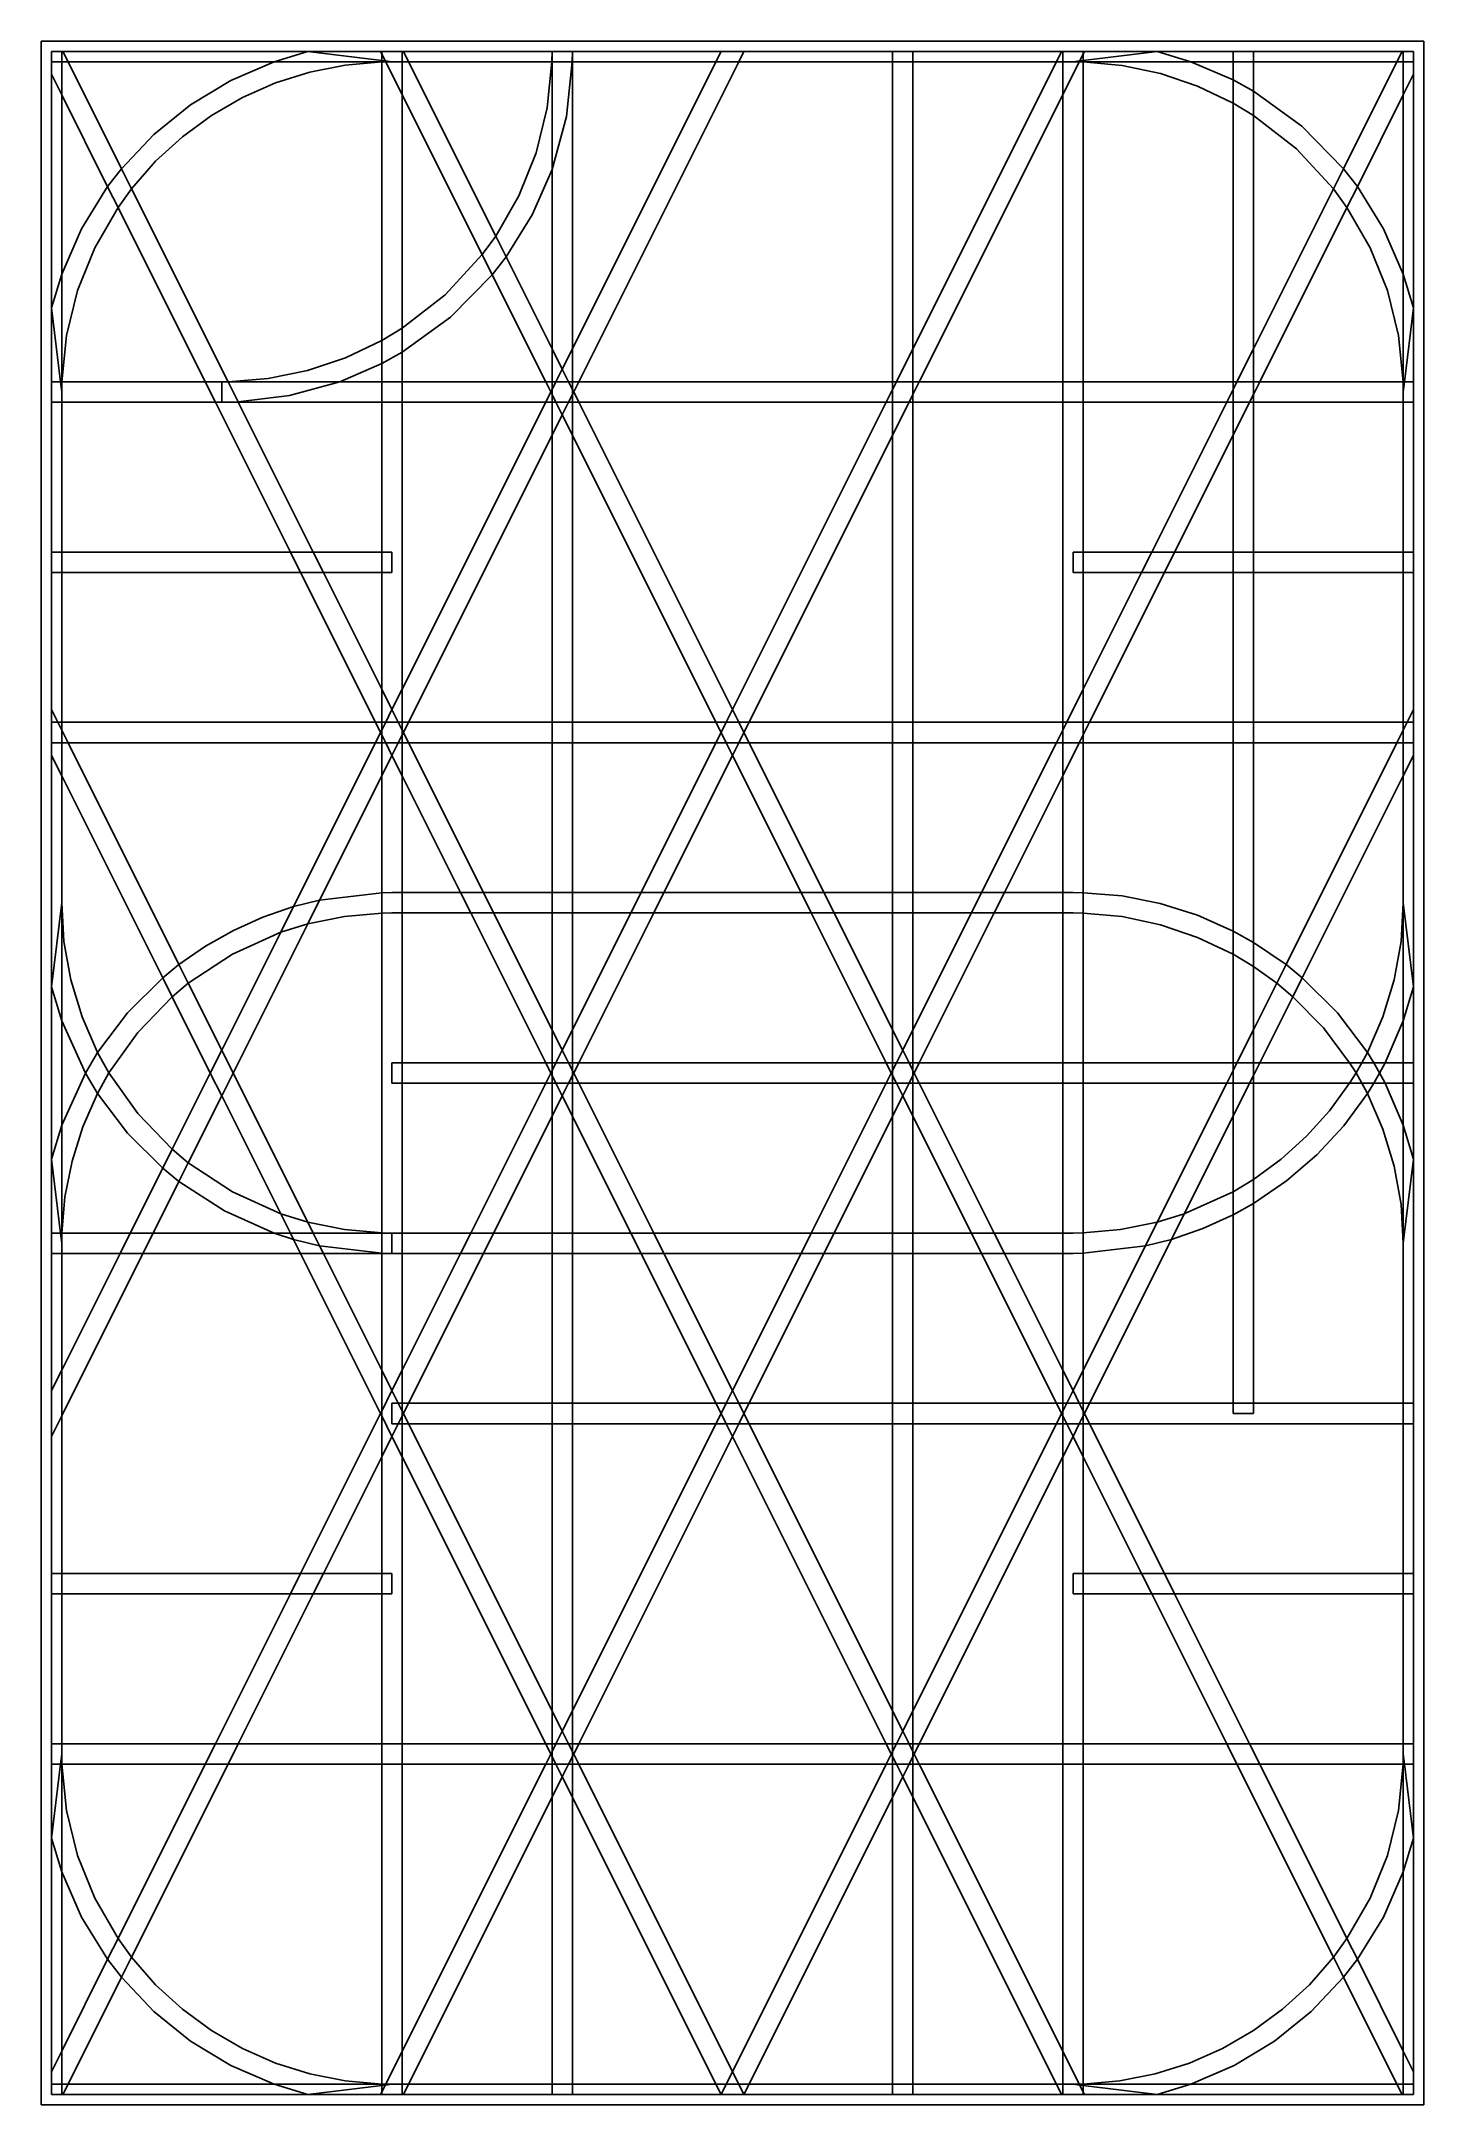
# Model space of a CAD drawing. Extents: x -36 to 36, y -54 to 318.
# Drawn here: x -36.1 to 36.1, y -53.9 to 53.9 of the extents above.
import ezdxf

# ---------------------------------------------------------------- set-up
doc = ezdxf.new("R2010")
doc.units = 0

msp = doc.modelspace()

# ---------------------------------------------------------------- linework, layer by layer
at = {"layer": 'Shape2DView'}
for p, q in [((-36.0888, 53.8669), (36.0888, 53.8669)), ((-36.0888, -53.8664), (-36.0888, 53.8669)), ((36.0888, 53.8669), (36.0888, -53.8664)), ((-35.5555, 53.3335), (-35.0222, 53.3335)), ((-35.5555, 52.8002), (-35.5555, 53.3335)), ((-35.0222, 52.8002), (-35.5555, 52.8002)), ((-35.5555, 52.141), (-35.5555, 52.8002)), ((-35.0222, 53.3335), (-35.0222, 52.8002)), ((-35.0222, 53.3335), (-34.9592, 53.3335)), ((-35.0222, 52.8002), (-35.0222, 51.0743)), ((-34.6926, 52.8002), (-35.0222, 52.8002)), ((-34.9592, 53.3335), (-34.6926, 52.8002)), ((-34.9592, 53.3335), (-22.1649, 53.3335)), ((-34.6926, 52.8002), (-31.899, 47.2129)), ((-23.9362, 52.8002), (-34.6926, 52.8002)), ((-23.9361, 52.8002), (-26.196502, 51.816781)), ((-18.3111, 52.8002), (-23.9362, 52.8002)), ((-22.1649, 53.3335), (-23.9361, 52.8002)), ((-22.1649, 53.3335), (-18.3741, 53.3335)), ((-22.1649, 53.3335), (-18.3111, 52.8651)), ((-18.3111, 52.7919), (-20.213969, 52.627299)), ((-18.3741, 53.3335), (-18.3111, 53.3335)), ((-18.3741, 53.3335), (-18.3111, 53.2077)), ((-18.3111, 53.3335), (-17.2445, 53.3335)), ((-18.3111, 53.2077), (-18.3111, 53.3335)), ((-18.3111, 52.8651), (-18.3111, 53.2077)), ((-18.3111, 53.2077), (-18.1287, 52.8429)), ((-18.3111, 52.8002), (-18.3111, 52.8651)), ((-18.3111, 52.8651), (-18.1287, 52.8429)), ((-18.3111, 52.792), (-18.3111, 52.8002)), ((-18.1074, 52.8002), (-18.3111, 52.8002)), ((-18.1057, 52.7971), (-18.3111, 52.7919)), ((-18.3111, 38.2486), (-18.3111, 52.792)), ((-18.1287, 52.8429), (-17.7778, 52.8002)), ((-18.1287, 52.8429), (-18.1074, 52.8002)), ((-17.7778, 52.8002), (-18.1074, 52.8002)), ((-18.1074, 52.8002), (-18.1058, 52.7971)), ((-18.1058, 52.7971), (-17.2445, 51.0743)), ((-17.7778, 52.8002), (-18.1057, 52.7971)), ((-17.2445, 52.8002), (-17.7778, 52.8002)), ((-17.2445, 53.3335), (-17.1814, 53.3335)), ((-17.2445, 53.3335), (-17.2445, 52.8002)), ((-16.9148, 52.8002), (-17.2445, 52.8002)), ((-17.2445, 52.8002), (-17.2445, 51.0743)), ((-17.1814, 53.3335), (-9.42221, 53.3335)), ((-17.1814, 53.3335), (-16.9148, 52.8002)), ((-9.43047, 52.8002), (-16.9148, 52.8002)), ((-16.9148, 52.8002), (-12.3644, 43.6994)), ((-9.675897, 50.386415), (-9.43046, 52.8001)), ((-9.42221, 52.8002), (-9.43047, 52.8002)), ((-9.43046, 52.8001), (-9.42221, 53.3336)), ((-9.42221, 53.3335), (-8.35555, 53.3335)), ((-9.42221, 52.8002), (-9.42221, 53.3335)), ((-8.36332, 52.8002), (-9.42221, 52.8002)), ((-9.42221, 47.1751), (-9.42221, 52.8002)), ((-8.671563, 49.946068), (-8.36328, 52.8003)), ((-8.35555, 52.8002), (-8.36332, 52.8002)), ((-8.36328, 52.8003), (-8.35551, 53.3336)), ((-8.35555, 53.3335), (-0.596284, 53.3335)), ((-8.35555, 53.3335), (-8.35555, 52.8002)), ((-0.862951, 52.8002), (-8.35555, 52.8002)), ((-8.35555, 37.815), (-0.862951, 52.8002)), ((-8.35555, 52.8002), (-8.35555, 37.815)), ((0.329618, 52.8002), (-8.02594, 36.0891)), ((-0.862951, 52.8002), (-0.596284, 53.3335)), ((0.329618, 52.8002), (-0.862951, 52.8002)), ((-0.596284, 53.3335), (0.596284, 53.3335)), ((0.596284, 53.3335), (0.329618, 52.8002)), ((8.35555, 52.8002), (0.329618, 52.8002)), ((0.596284, 53.3335), (8.35555, 53.3335)), ((9.42221, 53.3335), (8.35555, 53.3335)), ((8.35555, 53.3335), (8.35555, 52.8002)), ((9.42221, 52.8002), (8.35555, 52.8002)), ((8.35555, 52.8002), (8.35555, 36.0891)), ((9.42221, 53.3335), (17.1814, 53.3335)), ((9.42221, 52.8002), (9.42221, 53.3335)), ((16.9148, 52.8002), (9.42221, 52.8002)), ((9.42221, 37.815), (9.42221, 52.8002)), ((16.9148, 52.8002), (9.42221, 37.815)), ((17.1814, 53.3335), (16.9148, 52.8002)), ((17.2445, 52.8002), (16.9148, 52.8002)), ((17.1814, 53.3335), (17.2445, 53.3335)), ((18.3111, 53.3335), (17.2445, 53.3335)), ((17.2445, 53.3335), (17.2445, 52.8002)), ((17.7778, 52.8002), (17.2445, 52.8002)), ((17.2445, 52.8002), (17.2445, 51.0743)), ((17.2445, 51.0743), (18.1058, 52.7971)), ((17.7778, 52.8002), (18.1287, 52.8429)), ((18.1058, 52.7971), (17.7778, 52.8002)), ((18.1074, 52.8002), (17.7778, 52.8002)), ((18.1058, 52.7971), (18.1074, 52.8002)), ((18.3111, 52.7919), (18.1058, 52.7971)), ((18.1074, 52.8002), (18.1287, 52.8429)), ((18.3111, 52.8002), (18.1074, 52.8002)), ((18.1287, 52.8429), (18.3111, 53.2077)), ((18.1287, 52.8429), (18.3111, 52.8651)), ((18.3111, 53.3335), (18.3741, 53.3335)), ((18.3111, 53.2077), (18.3111, 53.3335)), ((18.3111, 53.2077), (18.3741, 53.3335)), ((18.3111, 52.8651), (22.1649, 53.3335)), ((18.3111, 52.8651), (18.3111, 53.2077)), ((18.3111, 52.8002), (18.3111, 52.8651)), ((23.9361, 52.8002), (18.3111, 52.8002)), ((18.3111, 52.792), (18.3111, 52.8002)), ((18.3111, 36.0891), (18.3111, 52.792)), ((20.352443, 52.606874), (18.3111, 52.7919)), ((18.3741, 53.3335), (22.1649, 53.3335)), ((22.1649, 53.3335), (26.1333, 53.3335)), ((23.9361, 52.8002), (22.1649, 53.3335)), ((26.1333, 52.8002), (23.9361, 52.8002)), ((26.1333, 51.8494), (23.9361, 52.8002)), ((26.1333, 53.3335), (27.2, 53.3335)), ((26.1333, 52.8002), (26.1333, 53.3335)), ((27.2, 52.8002), (26.1333, 52.8002)), ((26.1333, 51.8494), (26.1333, 52.8002)), ((27.2, 53.3335), (34.9592, 53.3335)), ((27.2, 53.3335), (27.2, 52.8002)), ((34.6926, 52.8002), (27.2, 52.8002)), ((27.2, 52.8002), (27.2, 51.2566)), ((31.899, 47.2129), (34.6926, 52.8002)), ((34.6926, 52.8002), (34.9592, 53.3335)), ((35.0222, 52.8002), (34.6926, 52.8002)), ((34.9592, 53.3335), (35.0222, 53.3335)), ((35.5555, 53.3335), (35.0222, 53.3335)), ((35.0222, 53.3335), (35.0222, 52.8002)), ((35.5555, 52.8002), (35.0222, 52.8002)), ((35.0222, 52.8002), (35.0222, 51.0743)), ((35.5555, 52.8002), (35.5555, 53.3335)), ((35.5555, 52.141), (35.5555, 52.8002)), ((-35.0222, 51.0743), (-35.5555, 52.141)), ((-35.5555, 39.9429), (-35.5555, 52.141)), ((-26.196502, 51.816781), (-28.295307, 50.544985)), ((-22.070123, 52.257535), (-23.864346, 51.690329)), ((-20.213969, 52.627299), (-22.070123, 52.257535)), ((22.350504, 52.182839), (20.352443, 52.606874)), ((24.284412, 51.525534), (22.350504, 52.182839)), ((27.1999, 51.2567), (26.1333, 51.8494)), ((26.1333, 50.6407), (26.1333, 51.8494)), ((35.5555, 52.141), (35.0222, 51.0743)), ((35.5555, 39.9429), (35.5555, 52.141)), ((-35.0222, 51.0743), (-35.0222, 41.7141)), ((-32.6229, 46.2757), (-35.0222, 51.0743)), ((-25.581424, 50.933402), (-27.206143, 49.994475)), ((-23.864346, 51.690329), (-25.581424, 50.933402)), ((-17.2445, 51.0743), (-13.0704, 42.7263)), ((-17.2445, 51.0743), (-17.2445, 38.8908)), ((9.75183, 36.0891), (17.2445, 51.0743)), ((17.2445, 51.0743), (17.2445, 36.0891)), ((26.1333, 50.6407), (24.284412, 51.525534)), ((27.2, 49.9984), (26.1333, 50.6407)), ((26.1333, 36.0891), (26.1333, 50.6407)), ((29.721778, 49.435108), (27.1999, 51.2567)), ((27.2, 51.2566), (27.2, 49.9985)), ((35.0222, 51.0743), (32.6229, 46.2757)), ((35.0222, 51.0743), (35.0222, 41.7141)), ((-28.295307, 50.544985), (-30.205208, 49.003971)), ((-27.206143, 49.994475), (-28.723288, 48.881268)), ((-10.254032, 48.042327), (-9.675897, 50.386415)), ((-9.42217, 47.1751), (-8.671563, 49.946068)), ((27.2, 49.9985), (27.2, 37.815)), ((29.445623, 48.253377), (27.2, 49.9984)), ((-30.205208, 49.003971), (-31.8989, 47.2129)), ((-28.723288, 48.881268), (-30.117645, 47.601503)), ((31.8989, 47.2129), (29.721778, 49.435108)), ((-30.117645, 47.601503), (-31.374, 46.1629)), ((-11.153865, 45.80195), (-10.254032, 48.042327)), ((31.3739, 46.163), (29.445623, 48.253377)), ((-31.8989, 47.2129), (-32.6228, 46.2758)), ((-31.899, 47.2129), (-31.3739, 46.163)), ((-10.460493, 44.809515), (-9.42217, 47.1751)), ((-9.42221, 37.815), (-9.42221, 47.1751)), ((31.3739, 46.163), (31.899, 47.2129)), ((32.6228, 46.2758), (31.8989, 47.2129)), ((-32.6228, 46.2758), (-33.983749, 44.07984)), ((-32.08, 45.1899), (-32.6229, 46.2757)), ((-31.374, 46.1629), (-32.08, 45.1898)), ((-31.3739, 46.163), (-26.3385, 36.0923)), ((-12.3644, 43.6994), (-11.153865, 45.80195)), ((27.2, 37.815), (31.3739, 46.163)), ((32.08, 45.1898), (31.3739, 46.163)), ((32.6229, 46.2757), (32.08, 45.1899)), ((33.983749, 44.07984), (32.6228, 46.2758)), ((-32.08, 45.1898), (-33.290524, 43.087247)), ((-27.5296, 36.0891), (-32.08, 45.1899)), ((-11.8214, 42.6136), (-10.460493, 44.809515)), ((32.08, 45.1899), (27.5296, 36.0891)), ((33.290534, 43.087224), (32.08, 45.1898)), ((-33.983749, 44.07984), (-35.0221, 41.7142)), ((-13.0704, 42.7263), (-12.3644, 43.6994)), ((-12.3644, 43.6994), (-11.8215, 42.6135)), ((35.0221, 41.7142), (33.983749, 44.07984)), ((-33.290524, 43.087247), (-34.190347, 40.84687)), ((-14.998719, 40.635865), (-13.0704, 42.7263)), ((-13.0704, 42.7263), (-12.5455, 41.6764)), ((-12.5455, 41.6763), (-11.8214, 42.6136)), ((-11.8215, 42.6135), (-9.42221, 37.815)), ((34.190361, 40.846822), (33.290534, 43.087224)), ((-35.0221, 41.7142), (-35.5555, 39.9429)), ((-35.0222, 41.7141), (-35.0222, 36.0891)), ((-14.72258, 39.454151), (-12.5455, 41.6763)), ((-12.5455, 41.6764), (-9.75183, 36.0891)), ((35.5555, 39.9429), (35.0221, 41.7142)), ((35.0222, 41.7141), (35.0222, 36.0891)), ((-35.5555, 36.0891), (-35.5555, 39.9429)), ((-35.087, 36.0891), (-35.5555, 39.9429)), ((-34.190347, 40.84687), (-34.768472, 38.502782)), ((-17.2444, 38.8908), (-14.998719, 40.635865)), ((34.768482, 38.502708), (34.190361, 40.846822)), ((35.087, 36.0891), (35.5555, 39.9429)), ((35.5555, 36.0891), (35.5555, 39.9429)), ((-18.3111, 38.2486), (-17.2444, 38.8908)), ((-17.2445, 38.8908), (-17.2445, 37.6326)), ((-17.2444, 37.6326), (-14.72258, 39.454151)), ((-34.768472, 38.502782), (-35.0139, 36.0891)), ((-20.20779, 37.344351), (-18.3111, 38.2486)), ((-18.3111, 37.0399), (-18.3111, 38.2486)), ((-9.42221, 37.815), (-8.88888, 36.7484)), ((-9.42221, 36.0891), (-9.42221, 37.815)), ((-8.88888, 36.7484), (-8.35555, 37.815)), ((-8.35555, 37.815), (-8.35555, 36.0891)), ((9.42221, 37.815), (8.55927, 36.0891)), ((9.42221, 36.0891), (9.42221, 37.815)), ((26.337, 36.0891), (27.2, 37.815)), ((27.2, 37.815), (27.2, 36.0891)), ((35.0139, 36.089), (34.768482, 38.502708)), ((-24.244005, 36.260103), (-22.19293, 36.679503)), ((-22.19293, 36.679503), (-20.20779, 37.344351)), ((-20.5082, 36.0891), (-18.311, 37.04)), ((-18.3111, 36.0891), (-18.3111, 37.0399)), ((-18.311, 37.04), (-17.2444, 37.6326)), ((-17.2445, 37.6326), (-17.2445, 36.0891)), ((-9.2185, 36.0891), (-8.88888, 36.7484)), ((-8.88888, 36.7484), (-8.55927, 36.0891)), ((-35.5555, 36.0891), (-35.5555, 35.0224)), ((-35.087, 36.0891), (-35.5555, 36.0891)), ((-35.0222, 35.5557), (-35.087, 36.0891)), ((-35.0222, 36.0891), (-35.087, 36.0891)), ((-35.0222, 36.0891), (-35.0222, 35.5557)), ((-35.0139, 36.0891), (-35.0222, 36.0891)), ((-35.0222, 35.5557), (-35.0222, 35.0224)), ((-35.0139, 36.0891), (-35.0221, 35.5558)), ((-27.5296, 36.0891), (-35.0139, 36.0891)), ((-26.9962, 35.0224), (-27.5296, 36.0891)), ((-26.6666, 36.0891), (-27.5296, 36.0891)), ((-26.6667, 36.0891), (-26.3385, 36.0922)), ((-26.6666, 36.0891), (-26.6666, 35.0224)), ((-26.337, 36.0891), (-26.6666, 36.0891)), ((-26.3385, 36.0922), (-24.244005, 36.260103)), ((-26.3385, 36.0923), (-26.337, 36.0891)), ((-26.337, 36.0891), (-25.8136, 35.0424)), ((-20.5083, 36.0891), (-26.337, 36.0891)), ((-23.122093, 35.368763), (-20.5082, 36.0891)), ((-18.3111, 36.0891), (-20.5083, 36.0891)), ((-17.2445, 36.0891), (-18.3111, 36.0891)), ((-18.3111, 35.0224), (-18.3111, 36.0891)), ((-17.2445, 36.0891), (-17.2445, 35.0224)), ((-9.75183, 36.0891), (-17.2445, 36.0891)), ((-9.42221, 36.0891), (-9.75183, 36.0891)), ((-9.75183, 36.0891), (-9.48517, 35.5557)), ((-9.75183, 35.0224), (-9.48517, 35.5557)), ((-9.48517, 35.5557), (-9.42221, 35.6817)), ((-9.48517, 35.5557), (-9.42221, 35.4299)), ((-9.2185, 36.0891), (-9.42221, 36.0891)), ((-9.42221, 35.6817), (-9.42221, 36.0891)), ((-9.42221, 35.6817), (-9.2185, 36.0891)), ((-9.42221, 35.4299), (-9.42221, 35.6817)), ((-8.55927, 36.0891), (-9.2185, 36.0891)), ((-8.35555, 36.0891), (-8.55927, 36.0891)), ((-8.55927, 36.0891), (-8.35555, 35.6817)), ((-8.02594, 36.0891), (-8.35555, 36.0891)), ((-8.35555, 36.0891), (-8.35555, 35.6817)), ((-8.35555, 35.6817), (-8.2926, 35.5557)), ((-8.35555, 35.6817), (-8.35555, 35.4299)), ((-8.2926, 35.5557), (-8.35555, 35.4299)), ((-8.02594, 36.0891), (-8.2926, 35.5557)), ((-8.2926, 35.5557), (-8.02594, 35.0224)), ((8.35555, 36.0891), (-8.02594, 36.0891)), ((8.35555, 35.6817), (8.02594, 35.0224)), ((8.55927, 36.0891), (8.35555, 36.0891)), ((8.55927, 36.0891), (8.35555, 35.6817)), ((8.35555, 36.0891), (8.35555, 35.6817)), ((8.35555, 35.6817), (8.35555, 35.0224)), ((9.42221, 36.0891), (8.55927, 36.0891)), ((9.75183, 36.0891), (9.42221, 36.0891)), ((9.42221, 35.4299), (9.42221, 36.0891)), ((9.42221, 35.4299), (9.75183, 36.0891)), ((17.2445, 36.0891), (9.75183, 36.0891)), ((18.3111, 36.0891), (17.2445, 36.0891)), ((17.2445, 36.0891), (17.2445, 35.0224)), ((18.3111, 35.0224), (18.3111, 36.0891)), ((26.1333, 36.0891), (18.3111, 36.0891)), ((25.8037, 35.0224), (26.1333, 35.6817)), ((26.337, 36.0891), (26.1333, 36.0891)), ((26.1333, 35.6817), (26.337, 36.0891)), ((26.1333, 35.6817), (26.1333, 36.0891)), ((26.1333, 35.0224), (26.1333, 35.6817)), ((27.2, 36.0891), (26.337, 36.0891)), ((27.5296, 36.0891), (27.2, 35.4299)), ((27.5296, 36.0891), (27.2, 36.0891)), ((27.2, 36.0891), (27.2, 35.4299)), ((35.0139, 36.0891), (27.5296, 36.0891)), ((35.0222, 36.0891), (35.0139, 36.0891)), ((35.0221, 35.5558), (35.0139, 36.089)), ((35.0222, 35.5557), (35.087, 36.0891)), ((35.087, 36.0891), (35.0222, 36.0891)), ((35.0222, 36.0891), (35.0222, 35.5557)), ((35.0222, 35.5557), (35.0222, 35.0224)), ((35.5555, 36.0891), (35.087, 36.0891)), ((35.5555, 35.0224), (35.5555, 36.0891)), ((-35.5555, 27.2002), (-35.5555, 35.0224)), ((-35.5555, 35.0224), (-35.0222, 35.0224)), ((-35.0222, 35.0224), (-35.0222, 27.2002)), ((-35.0222, 35.0224), (-26.9962, 35.0224)), ((-26.9962, 35.0224), (-26.6666, 35.0224)), ((-23.0852, 27.2002), (-26.9962, 35.0224)), ((-26.6666, 35.0224), (-25.8137, 35.0423)), ((-26.6666, 35.0224), (-25.8037, 35.0224)), ((-25.8137, 35.0423), (-23.122093, 35.368763)), ((-25.8136, 35.0424), (-25.8037, 35.0224)), ((-25.8037, 35.0224), (-21.8926, 27.2002)), ((-25.8037, 35.0224), (-18.3111, 35.0224)), ((-18.3111, 35.0224), (-17.2445, 35.0224)), ((-18.3111, 27.2002), (-18.3111, 35.0224)), ((-17.2445, 35.0224), (-17.2445, 20.0372)), ((-17.2445, 35.0224), (-9.75183, 35.0224)), ((-17.2445, 20.0372), (-9.75183, 35.0224)), ((-9.75183, 35.0224), (-9.42221, 35.0224)), ((-9.42221, 35.4299), (-9.2185, 35.0224)), ((-9.42221, 35.0224), (-9.42221, 35.4299)), ((-9.42221, 35.0224), (-9.2185, 35.0224)), ((-9.42221, 33.2965), (-9.42221, 35.0224)), ((-9.2185, 35.0224), (-8.55927, 35.0224)), ((-9.2185, 35.0224), (-8.88888, 34.3632)), ((-8.55927, 35.0224), (-8.88888, 34.3632)), ((-8.35555, 35.4299), (-8.55927, 35.0224)), ((-8.55927, 35.0224), (-8.35555, 35.0224)), ((-8.35555, 35.4299), (-8.35555, 35.0224)), ((-8.35555, 35.0224), (-8.02594, 35.0224)), ((-8.35555, 35.0224), (-8.35555, 33.2965)), ((-8.02594, 35.0224), (8.02594, 35.0224)), ((-8.02594, 35.0224), (0, 18.9706)), ((8.02594, 35.0224), (0, 18.9706)), ((8.02594, 35.0224), (8.35555, 35.0224)), ((8.35555, 35.0224), (9.2185, 35.0224)), ((8.35555, 33.2965), (9.2185, 35.0224)), ((8.35555, 35.0224), (8.35555, 33.2965)), ((9.2185, 35.0224), (9.42221, 35.4299)), ((9.2185, 35.0224), (9.42221, 35.0224)), ((9.42221, 35.0224), (9.42221, 35.4299)), ((9.42221, 35.0224), (17.2445, 35.0224)), ((9.42221, 18.3114), (9.42221, 35.0224)), ((17.2445, 35.0224), (18.3111, 35.0224)), ((17.2445, 35.0224), (17.2445, 18.3114)), ((18.3111, 35.0224), (25.8037, 35.0224)), ((18.3111, 27.2002), (18.3111, 35.0224)), ((21.8926, 27.2002), (25.8037, 35.0224)), ((25.8037, 35.0224), (26.1333, 35.0224)), ((26.9962, 35.0224), (26.1333, 33.2965)), ((26.1333, 35.0224), (26.9962, 35.0224)), ((26.1333, 33.2965), (26.1333, 35.0224)), ((27.2, 35.4299), (26.9962, 35.0224)), ((26.9962, 35.0224), (27.2, 35.0224)), ((27.2, 35.4299), (27.2, 35.0224)), ((27.2, 35.0224), (35.0222, 35.0224)), ((27.2, 35.0224), (27.2, 27.2002)), ((35.0222, 35.0224), (35.5555, 35.0224)), ((35.0222, 35.0224), (35.0222, 27.2002)), ((35.5555, 27.2002), (35.5555, 35.0224)), ((-8.88888, 34.3632), (-9.42221, 33.2965)), ((-8.88888, 34.3632), (-8.35555, 33.2965)), ((-9.42221, 33.2965), (-16.9148, 18.3114)), ((-9.42221, 18.3114), (-9.42221, 33.2965)), ((-8.35555, 33.2965), (-0.862951, 18.3114)), ((-8.35555, 33.2965), (-8.35555, 18.3114)), ((0.862951, 18.3114), (8.35555, 33.2965)), ((8.35555, 33.2965), (8.35555, 18.3114)), ((26.1333, 33.2965), (23.0852, 27.2002)), ((26.1333, 27.2002), (26.1333, 33.2965)), ((-35.5555, 26.1336), (-35.5555, 27.2002)), ((-35.5555, 27.2002), (-35.0222, 27.2002)), ((-35.0222, 27.2002), (-35.0222, 26.1336)), ((-35.0222, 27.2002), (-23.0852, 27.2002)), ((-22.5519, 26.1336), (-23.0852, 27.2002)), ((-23.0852, 27.2002), (-21.8926, 27.2002)), ((-21.8926, 27.2002), (-21.3592, 26.1336)), ((-21.8926, 27.2002), (-18.3111, 27.2002)), ((-18.3111, 26.1336), (-18.3111, 27.2002)), ((-18.3111, 27.2002), (-17.7778, 27.2002)), ((-17.7778, 27.2002), (-17.7778, 26.1336)), ((18.3111, 27.2002), (17.7778, 27.2002)), ((17.7778, 27.2002), (17.7778, 26.1336)), ((18.3111, 26.1336), (18.3111, 27.2002)), ((21.8926, 27.2002), (18.3111, 27.2002)), ((21.3592, 26.1336), (21.8926, 27.2002)), ((23.0852, 27.2002), (21.8926, 27.2002)), ((23.0852, 27.2002), (22.5519, 26.1336)), ((26.1333, 27.2002), (23.0852, 27.2002)), ((27.2, 27.2002), (26.1333, 27.2002)), ((26.1333, 26.1336), (26.1333, 27.2002)), ((35.0222, 27.2002), (27.2, 27.2002)), ((27.2, 27.2002), (27.2, 26.1336)), ((35.5555, 27.2002), (35.0222, 27.2002)), ((35.0222, 27.2002), (35.0222, 26.1336)), ((35.5555, 26.1336), (35.5555, 27.2002)), ((-35.5555, 18.9706), (-35.5555, 26.1336)), ((-35.0222, 26.1336), (-35.5555, 26.1336)), ((-35.0222, 26.1336), (-35.0222, 18.3114)), ((-22.5519, 26.1336), (-35.0222, 26.1336)), ((-21.3592, 26.1336), (-22.5519, 26.1336)), ((-18.6407, 18.3114), (-22.5519, 26.1336)), ((-21.3592, 26.1336), (-18.3111, 20.0372)), ((-18.3111, 26.1336), (-21.3592, 26.1336)), ((-17.7778, 26.1336), (-18.3111, 26.1336)), ((-18.3111, 20.0372), (-18.3111, 26.1336)), ((17.7778, 26.1336), (18.3111, 26.1336)), ((18.3111, 20.0372), (18.3111, 26.1336)), ((18.3111, 26.1336), (21.3592, 26.1336)), ((18.3111, 20.0372), (21.3592, 26.1336)), ((22.5519, 26.1336), (18.6407, 18.3114)), ((21.3592, 26.1336), (22.5519, 26.1336)), ((22.5519, 26.1336), (26.1333, 26.1336)), ((26.1333, 26.1336), (27.2, 26.1336)), ((26.1333, 18.3114), (26.1333, 26.1336)), ((27.2, 26.1336), (35.0222, 26.1336)), ((27.2, 26.1336), (27.2, 18.3114)), ((35.0222, 26.1336), (35.5555, 26.1336)), ((35.0222, 26.1336), (35.0222, 18.3114)), ((35.5555, 18.9706), (35.5555, 26.1336)), ((-18.3111, 18.3114), (-18.3111, 20.0372)), ((-18.3111, 20.0372), (-17.7778, 18.9706)), ((-17.7778, 18.9706), (-17.2445, 20.0372)), ((-17.2445, 20.0372), (-17.2445, 18.3114)), ((17.4481, 18.3114), (18.3111, 20.0372)), ((18.3111, 18.3114), (18.3111, 20.0372)), ((-35.5555, 18.9706), (-35.5555, 18.3114)), ((-35.2259, 18.3114), (-35.5555, 18.9706)), ((-18.1074, 18.3114), (-17.7778, 18.9706)), ((-17.7778, 18.9706), (-17.4481, 18.3114)), ((0, 18.9706), (-0.329618, 18.3114)), ((0, 18.9706), (0.329618, 18.3114)), ((35.2259, 18.3114), (35.5555, 18.9706)), ((35.5555, 18.9706), (35.5555, 18.3114)), ((-35.5555, 17.2447), (-35.5555, 18.3114)), ((-35.5555, 18.3114), (-35.2259, 18.3114)), ((-35.5555, 17.2447), (-35.5555, 16.5854)), ((-35.0222, 17.2447), (-35.5555, 17.2447)), ((-35.0222, 17.9039), (-35.2259, 18.3114)), ((-35.2259, 18.3114), (-35.0222, 18.3114)), ((-35.0222, 18.3114), (-35.0222, 17.9039)), ((-35.0222, 18.3114), (-18.6407, 18.3114)), ((-35.0222, 17.9039), (-35.0222, 17.2447)), ((-34.6926, 17.2447), (-35.0222, 17.9039)), ((-35.0222, 17.2447), (-35.0222, 15.5187)), ((-34.6926, 17.2447), (-35.0222, 17.2447)), ((-28.8993, 5.65811), (-34.6926, 17.2447)), ((-18.6407, 17.2447), (-34.6926, 17.2447)), ((-22.9203, 8.68551), (-18.6407, 17.2447)), ((-18.3741, 17.778), (-18.6407, 18.3114)), ((-18.6407, 18.3114), (-18.3111, 18.3114)), ((-18.6407, 17.2447), (-18.3741, 17.778)), ((-18.3111, 17.2447), (-18.6407, 17.2447)), ((-18.3741, 17.778), (-18.3111, 17.9039)), ((-18.3111, 17.6521), (-18.3741, 17.778)), ((-18.3111, 17.9039), (-18.3111, 18.3114)), ((-18.3111, 17.9039), (-18.1074, 18.3114)), ((-18.3111, 18.3114), (-18.1074, 18.3114)), ((-18.3111, 17.6521), (-18.3111, 17.9039)), ((-18.3111, 17.2447), (-18.3111, 17.6521)), ((-18.1074, 17.2447), (-18.3111, 17.6521)), ((-18.3111, 15.5187), (-18.3111, 17.2447)), ((-18.1074, 17.2447), (-18.3111, 17.2447)), ((-18.1074, 18.3114), (-17.4481, 18.3114)), ((-17.7778, 16.5854), (-18.1074, 17.2447)), ((-17.4481, 17.2447), (-18.1074, 17.2447)), ((-17.4481, 17.2447), (-17.7778, 16.5854)), ((-17.4481, 18.3114), (-17.2445, 17.9039)), ((-17.4481, 18.3114), (-17.2445, 18.3114)), ((-17.2445, 17.6521), (-17.4481, 17.2447)), ((-17.2445, 17.2447), (-17.4481, 17.2447)), ((-17.2445, 18.3114), (-17.2445, 17.9039)), ((-17.2445, 18.3114), (-16.9148, 18.3114)), ((-17.2445, 17.9039), (-17.2445, 17.6521)), ((-17.2445, 17.9039), (-17.1814, 17.778)), ((-17.1814, 17.778), (-17.2445, 17.6521)), ((-17.2445, 17.6521), (-17.2445, 17.2447)), ((-17.2445, 17.2447), (-17.2445, 15.5187)), ((-16.9148, 17.2447), (-17.2445, 17.2447)), ((-16.9148, 18.3114), (-17.1814, 17.778)), ((-17.1814, 17.778), (-16.9148, 17.2447)), ((-16.9148, 18.3114), (-9.42221, 18.3114)), ((-16.9148, 17.2447), (-13.0037, 9.42246)), ((-9.42221, 17.2447), (-16.9148, 17.2447)), ((-9.42221, 18.3114), (-8.35555, 18.3114)), ((-9.42221, 17.2447), (-9.42221, 18.3114)), ((-8.35555, 17.2447), (-9.42221, 17.2447)), ((-9.42221, 9.42246), (-9.42221, 17.2447)), ((-8.35555, 18.3114), (-0.862951, 18.3114)), ((-8.35555, 18.3114), (-8.35555, 17.2447)), ((-0.862951, 17.2447), (-8.35555, 17.2447)), ((-8.35555, 17.2447), (-8.35555, 9.42246)), ((-0.862951, 17.2447), (-4.77405, 9.42246)), ((-0.862951, 18.3114), (-0.329618, 18.3114)), ((-0.862951, 18.3114), (-0.596284, 17.778)), ((-0.596284, 17.778), (-0.862951, 17.2447)), ((-0.329618, 17.2447), (-0.862951, 17.2447)), ((-0.329618, 18.3114), (-0.596284, 17.778)), ((-0.596284, 17.778), (-0.329618, 17.2447)), ((-0.329618, 18.3114), (0.329618, 18.3114)), ((0.329618, 17.2447), (-0.329618, 17.2447)), ((-0.329618, 17.2447), (0, 16.5854)), ((0, 16.5854), (0.329618, 17.2447)), ((0.329618, 18.3114), (0.862951, 18.3114)), ((0.329618, 18.3114), (0.596284, 17.778)), ((0.329618, 17.2447), (0.596284, 17.778)), ((0.862951, 17.2447), (0.329618, 17.2447)), ((0.596284, 17.778), (0.862951, 18.3114)), ((0.596284, 17.778), (0.862951, 17.2447)), ((0.862951, 18.3114), (8.35555, 18.3114)), ((8.35555, 17.2447), (0.862951, 17.2447)), ((0.862951, 17.2447), (4.77405, 9.42246)), ((8.35555, 18.3114), (9.42221, 18.3114)), ((8.35555, 18.3114), (8.35555, 17.2447)), ((9.42221, 17.2447), (8.35555, 17.2447)), ((8.35555, 17.2447), (8.35555, 9.42246)), ((9.42221, 17.2447), (9.42221, 18.3114)), ((9.42221, 18.3114), (17.2445, 18.3114)), ((16.9148, 17.2447), (9.42221, 17.2447)), ((9.42221, 9.42246), (9.42221, 17.2447)), ((13.0037, 9.42246), (16.9148, 17.2447)), ((16.9148, 17.2447), (17.2445, 17.9039)), ((17.2445, 17.2447), (16.9148, 17.2447)), ((17.2445, 18.3114), (17.4481, 18.3114)), ((17.2445, 17.9039), (17.4481, 18.3114)), ((17.2445, 18.3114), (17.2445, 17.9039)), ((17.2445, 17.9039), (17.2445, 17.2447)), ((18.1074, 17.2447), (17.2445, 17.2447)), ((18.1074, 17.2447), (17.2445, 15.5187)), ((17.2445, 17.2447), (17.2445, 15.5187)), ((17.4481, 18.3114), (18.3111, 18.3114)), ((18.3111, 17.6521), (18.1074, 17.2447)), ((18.3111, 17.2447), (18.1074, 17.2447)), ((18.6407, 18.3114), (18.3111, 17.6521)), ((18.3111, 18.3114), (18.6407, 18.3114)), ((18.3111, 17.6521), (18.3111, 18.3114)), ((18.3111, 17.2447), (18.3111, 17.6521)), ((26.1333, 17.2447), (18.3111, 17.2447)), ((18.3111, 9.4147), (18.3111, 17.2447)), ((18.6407, 18.3114), (26.1333, 18.3114)), ((26.1333, 18.3114), (27.2, 18.3114)), ((26.1333, 17.2447), (26.1333, 18.3114)), ((27.2, 17.2447), (26.1333, 17.2447)), ((26.1333, 7.40496), (26.1333, 17.2447)), ((27.2, 18.3114), (27.2, 17.2447)), ((27.2, 18.3114), (35.0222, 18.3114)), ((34.6926, 17.2447), (27.2, 17.2447)), ((27.2, 17.2447), (27.2, 6.81227)), ((28.8993, 5.65811), (34.6926, 17.2447)), ((34.6926, 17.2447), (35.0222, 17.9039)), ((35.0222, 17.2447), (34.6926, 17.2447)), ((35.0222, 18.3114), (35.2259, 18.3114)), ((35.0222, 17.9039), (35.2259, 18.3114)), ((35.0222, 18.3114), (35.0222, 17.9039)), ((35.0222, 17.9039), (35.0222, 17.2447)), ((35.5555, 17.2447), (35.0222, 17.2447)), ((35.0222, 17.2447), (35.0222, 15.5187)), ((35.2259, 18.3114), (35.5555, 18.3114)), ((35.5555, 18.3114), (35.5555, 17.2447)), ((35.5555, 17.2447), (35.5555, 16.5854)), ((-35.5555, 4.50195), (-35.5555, 16.5854)), ((-35.5555, 16.5854), (-35.0222, 15.5187)), ((-17.7778, 16.5854), (-18.3111, 15.5187)), ((-17.2445, 15.5187), (-17.7778, 16.5854)), ((-3.58149, 9.42246), (0, 16.5854)), ((0, 16.5854), (3.58149, 9.42246)), ((35.5555, 16.5854), (35.0222, 15.5187)), ((35.5555, 4.50195), (35.5555, 16.5854)), ((-35.0222, 15.5187), (-35.0222, 8.88913)), ((-35.0222, 15.5187), (-29.7472, 4.96881)), ((-18.3111, 15.5187), (-21.5562, 9.02837)), ((-18.3111, 9.4147), (-18.3111, 15.5187)), ((-17.2445, 15.5187), (-17.2445, 9.42246)), ((-14.1963, 9.42246), (-17.2445, 15.5187)), ((17.2445, 15.5187), (14.1963, 9.42246)), ((17.2445, 15.5187), (17.2445, 9.42246)), ((35.0222, 15.5187), (29.7472, 4.96881)), ((35.0222, 15.5187), (35.0222, 8.88913)), ((-35.5555, 4.50195), (-35.0222, 8.88913)), ((-35.0222, 8.8892), (-34.902499, 6.860704)), ((-35.0222, 8.88913), (-35.0222, 2.73073)), ((-22.9204, 8.68554), (-24.51514, 8.137993)), ((-23.5896, 7.34691), (-22.9203, 8.68551)), ((-21.5563, 9.02841), (-22.9204, 8.68554)), ((-21.5562, 9.02837), (-22.178, 7.78495)), ((-18.3112, 9.41474), (-21.5563, 9.02841)), ((-17.7779, 9.42251), (-18.3112, 9.41474)), ((-18.3111, 8.34755), (-18.3111, 9.4147)), ((-17.7778, 9.42246), (-17.2445, 9.42246)), ((-17.2445, 9.42246), (-17.2445, 8.35579)), ((-17.2445, 9.42246), (-14.1963, 9.42246)), ((-13.6629, 8.35579), (-14.1963, 9.42246)), ((-14.1963, 9.42246), (-13.0037, 9.42246)), ((-13.0037, 9.42246), (-12.4704, 8.35579)), ((-13.0037, 9.42246), (-9.42221, 9.42246)), ((-9.42221, 8.35579), (-9.42221, 9.42246)), ((-9.42221, 9.42246), (-8.35555, 9.42246)), ((-8.35555, 9.42246), (-8.35555, 8.35579)), ((-8.35555, 9.42246), (-4.77405, 9.42246)), ((-4.77405, 9.42246), (-5.30739, 8.35579)), ((-4.77405, 9.42246), (-3.58149, 9.42246)), ((-4.11482, 8.35579), (-3.58149, 9.42246)), ((-3.58149, 9.42246), (3.58149, 9.42246)), ((3.58149, 9.42246), (4.77405, 9.42246)), ((3.58149, 9.42246), (4.11482, 8.35579)), ((4.77405, 9.42246), (5.30739, 8.35579)), ((4.77405, 9.42246), (8.35555, 9.42246)), ((8.35555, 9.42246), (9.42221, 9.42246)), ((8.35555, 9.42246), (8.35555, 8.35579)), ((9.42221, 8.35579), (9.42221, 9.42246)), ((9.42221, 9.42246), (13.0037, 9.42246)), ((12.4704, 8.35579), (13.0037, 9.42246)), ((13.0037, 9.42246), (14.1963, 9.42246)), ((14.1963, 9.42246), (13.6629, 8.35579)), ((14.1963, 9.42246), (17.2445, 9.42246)), ((17.2445, 9.42246), (17.7778, 9.42246)), ((17.2445, 9.42246), (17.2445, 8.35579)), ((18.3112, 9.41474), (17.7777, 9.42251)), ((18.3111, 8.34755), (18.3111, 9.4147)), ((20.341747, 9.242126), (18.3112, 9.41474)), ((22.334482, 8.8465), (20.341747, 9.242126)), ((24.271126, 8.232559), (22.334482, 8.8465)), ((34.902498, 6.860686), (35.0222, 8.88918)), ((35.0222, 8.88913), (35.5555, 4.50195)), ((35.0222, 8.88913), (35.0222, 2.73073)), ((-22.178, 7.78495), (-26.0704, 0.000249)), ((-24.51514, 8.137993), (-26.049584, 7.44768)), ((-22.1781, 7.78495), (-23.5896, 7.34694)), ((-20.260638, 8.17614), (-22.1781, 7.78495)), ((-18.3112, 8.34756), (-20.260638, 8.17614)), ((-17.7779, 8.35581), (-18.3112, 8.34756)), ((-18.3111, -8.34705), (-18.3111, 8.34755)), ((-17.7778, 8.35579), (-17.2445, 8.35579)), ((-17.2445, 8.35579), (-17.2445, 0.533582)), ((-17.2445, 8.35579), (-13.6629, 8.35579)), ((-13.6629, 8.35579), (-12.4704, 8.35579)), ((-9.75183, 0.533582), (-13.6629, 8.35579)), ((-12.4704, 8.35579), (-9.42221, 2.25948)), ((-12.4704, 8.35579), (-9.42221, 8.35579)), ((-9.42221, 8.35579), (-8.35555, 8.35579)), ((-9.42221, 2.25948), (-9.42221, 8.35579)), ((-8.35555, 8.35579), (-8.35555, 2.25948)), ((-8.35555, 8.35579), (-5.30739, 8.35579)), ((-5.30739, 8.35579), (-8.35555, 2.25948)), ((-8.02594, 0.533582), (-4.11482, 8.35579)), ((-5.30739, 8.35579), (-4.11482, 8.35579)), ((-4.11482, 8.35579), (4.11482, 8.35579)), ((4.11482, 8.35579), (5.30739, 8.35579)), ((4.11482, 8.35579), (8.02594, 0.533582)), ((5.30739, 8.35579), (8.35555, 8.35579)), ((5.30739, 8.35579), (8.35555, 2.25948)), ((8.35555, 8.35579), (9.42221, 8.35579)), ((8.35555, 8.35579), (8.35555, 2.25948)), ((9.42221, 8.35579), (12.4704, 8.35579)), ((9.42221, 2.25948), (9.42221, 8.35579)), ((9.42221, 2.25948), (12.4704, 8.35579)), ((13.6629, 8.35579), (9.75183, 0.533582)), ((12.4704, 8.35579), (13.6629, 8.35579)), ((13.6629, 8.35579), (17.2445, 8.35579)), ((17.2445, 8.35579), (17.7777, 8.35579)), ((17.2445, 8.35579), (17.2445, 0.533582)), ((18.3112, 8.34756), (17.7777, 8.35581)), ((18.3111, 0.533582), (18.3111, 8.34755)), ((20.352547, 8.162517), (18.3112, 8.34756)), ((22.350608, 7.738465), (20.352547, 8.162517)), ((24.284516, 7.081143), (22.350608, 7.738465)), ((26.1334, 7.405), (24.271126, 8.232559)), ((-34.902499, 6.860704), (-34.546636, 4.867161)), ((-27.514186, 6.619435), (-28.8994, 5.65809)), ((-26.049584, 7.44768), (-27.514186, 6.619435)), ((-26.6666, 1.19281), (-23.5896, 7.34691)), ((-23.5896, 7.34694), (-26.108311, 6.210142)), ((26.1334, 6.19629), (24.284516, 7.081143)), ((26.1333, 6.1963), (26.1333, 7.40496)), ((27.2, 6.81234), (26.1334, 7.405)), ((28.8994, 5.6581), (27.2, 6.81234)), ((27.2, 6.81227), (27.2, 5.55409)), ((34.546635, 4.867146), (34.902498, 6.860686)), ((-28.8994, 5.65809), (-29.7473, 4.96885)), ((-28.4131, 4.68564), (-28.8993, 5.65811)), ((-26.108311, 6.210142), (-28.4131, 4.68562)), ((26.1333, 0.533582), (26.1333, 6.1963)), ((27.1999, 5.55415), (26.1334, 6.19629)), ((28.4131, 4.68562), (27.1999, 5.55415)), ((27.2, 5.55409), (27.2, 2.25948)), ((28.4131, 4.68564), (28.8993, 5.65811)), ((29.7472, 4.96886), (28.8994, 5.6581)), ((-35.5556, 4.50191), (-35.0223, 2.73073)), ((-35.5555, -4.50145), (-35.5555, 4.50195)), ((-34.546636, 4.867161), (-33.95953, 2.929081)), ((-29.7473, 4.96885), (-31.585172, 3.138585)), ((-29.7472, 4.96881), (-29.2541, 3.98248)), ((-28.4131, 4.68562), (-29.2541, 3.98245)), ((-26.6666, 1.19281), (-28.4131, 4.68564)), ((27.2, 2.25948), (28.4131, 4.68564)), ((29.2541, 3.98245), (28.4131, 4.68562)), ((29.7472, 4.96881), (29.2541, 3.98248)), ((31.585124, 3.138605), (29.7472, 4.96886)), ((33.959529, 2.929068), (34.546635, 4.867146)), ((35.0223, 2.73073), (35.5556, 4.50192)), ((35.5555, 0.533582), (35.5555, 4.50195)), ((-29.2541, 3.98245), (-31.054547, 2.11582)), ((-29.2541, 3.98248), (-27.2629, 0.000249)), ((29.2541, 3.98248), (27.5296, 0.533582)), ((30.851524, 2.356275), (29.2541, 3.98245)), ((-35.0223, 2.73073), (-33.7867, 0.000166)), ((-35.0222, 2.73073), (-35.0222, -2.73023)), ((-33.95953, 2.929081), (-33.1461, 1.06697)), ((-31.585172, 3.138585), (-33.146, 1.067)), ((-9.42221, 0.533582), (-9.42221, 2.25948)), ((-9.42221, 2.25948), (-8.88888, 1.19281)), ((-8.35555, 2.25948), (-8.88888, 1.19281)), ((-8.35555, 2.25948), (-8.35555, 0.533582)), ((8.35555, 2.25948), (8.88888, 1.19281)), ((8.35555, 2.25948), (8.35555, 0.533582)), ((8.88888, 1.19281), (9.42221, 2.25948)), ((9.42221, 0.533582), (9.42221, 2.25948)), ((26.337, 0.533582), (27.2, 2.25948)), ((27.2, 2.25948), (27.2, 0.533582)), ((32.2205, 0.533608), (30.851524, 2.356275)), ((33.146, 1.06702), (31.585124, 3.138605)), ((33.1461, 1.06696), (33.959529, 2.929068)), ((34.0714, 0.533537), (35.0223, 2.73073)), ((35.0222, 2.73073), (35.0222, 0.533582)), ((-31.054547, 2.11582), (-32.5547, 0.000293)), ((-27.2629, 0.000249), (-26.6666, 1.19281)), ((-26.0704, 0.000249), (-26.6666, 1.19281)), ((-8.88888, 1.19281), (-9.2185, 0.533582)), ((-8.88888, 1.19281), (-8.55927, 0.533582)), ((8.55927, 0.533582), (8.88888, 1.19281)), ((8.88888, 1.19281), (9.2185, 0.533582)), ((-33.7867, 0.00024), (-35.0222, -2.73015)), ((-33.146, 1.067), (-33.7867, 0.00024)), ((-33.7867, 0.000166), (-33.1461, -1.06644)), ((-33.1461, 1.06697), (-32.5548, 0.000287)), ((-32.5547, 0.000293), (-33.1461, -1.06639)), ((-32.5548, 0.000287), (-31.054607, -2.115314)), ((-29.2541, -3.98198), (-27.2629, 0.000249)), ((-27.2629, 0.000249), (-26.6666, -1.19231)), ((-26.0704, 0.000249), (-26.6666, -1.19231)), ((-22.178, -7.78445), (-26.0704, 0.000249)), ((-17.7778, -0.533084), (-17.7778, 0.533582)), ((-17.7778, 0.533582), (-17.2445, 0.533582)), ((-17.2445, 0.533582), (-17.2445, -0.533084)), ((-17.2445, 0.533582), (-9.75183, 0.533582)), ((-9.48517, 0.000249), (-9.75183, 0.533582)), ((-9.75183, 0.533582), (-9.42221, 0.533582)), ((-9.48517, 0.000249), (-9.75183, -0.533084)), ((-9.42221, 0.126152), (-9.48517, 0.000249)), ((-9.42221, -0.125653), (-9.48517, 0.000249)), ((-9.42221, 0.126152), (-9.42221, 0.533582)), ((-9.42221, 0.533582), (-9.2185, 0.533582)), ((-9.2185, 0.533582), (-9.42221, 0.126152)), ((-9.42221, -0.125653), (-9.42221, 0.126152)), ((-9.2185, 0.533582), (-8.55927, 0.533582)), ((-8.55927, 0.533582), (-8.35555, 0.126152)), ((-8.55927, 0.533582), (-8.35555, 0.533582)), ((-8.35555, 0.533582), (-8.02594, 0.533582)), ((-8.35555, 0.533582), (-8.35555, 0.126152)), ((-8.35555, 0.126152), (-8.35555, -0.125653)), ((-8.35555, 0.126152), (-8.2926, 0.000249)), ((-8.35555, -0.125653), (-8.2926, 0.000249)), ((-8.2926, 0.000249), (-8.02594, 0.533582)), ((-8.2926, 0.000249), (-8.02594, -0.533084)), ((-8.02594, 0.533582), (8.02594, 0.533582)), ((8.02594, 0.533582), (8.35555, 0.533582)), ((8.02594, 0.533582), (8.2926, 0.000249)), ((8.02594, -0.533084), (8.2926, 0.000249)), ((8.2926, 0.000249), (8.35555, 0.126152)), ((8.2926, 0.000249), (8.35555, -0.125653)), ((8.35555, 0.533582), (8.55927, 0.533582)), ((8.35555, 0.126152), (8.55927, 0.533582)), ((8.35555, 0.533582), (8.35555, 0.126152)), ((8.35555, 0.126152), (8.35555, -0.125653)), ((8.55927, 0.533582), (9.2185, 0.533582)), ((9.2185, 0.533582), (9.42221, 0.533582)), ((9.2185, 0.533582), (9.42221, 0.126152)), ((9.42221, 0.533582), (9.75183, 0.533582)), ((9.42221, 0.126152), (9.42221, 0.533582)), ((9.42221, 0.126152), (9.48517, 0.000249)), ((9.42221, -0.125653), (9.42221, 0.126152)), ((9.48517, 0.000249), (9.42221, -0.125653)), ((9.75183, 0.533582), (9.48517, 0.000249)), ((9.48517, 0.000249), (9.75183, -0.533084)), ((9.75183, 0.533582), (17.2445, 0.533582)), ((17.2445, 0.533582), (18.3111, 0.533582)), ((17.2445, 0.533582), (17.2445, -0.533084)), ((18.3111, 0.533582), (26.1333, 0.533582)), ((18.3111, -0.533084), (18.3111, 0.533582)), ((25.8037, -0.533084), (26.1333, 0.126152)), ((26.1333, 0.533582), (26.337, 0.533582)), ((26.1333, 0.126152), (26.337, 0.533582)), ((26.1333, 0.126152), (26.1333, 0.533582)), ((26.1333, -0.533084), (26.1333, 0.126152)), ((26.337, 0.533582), (27.2, 0.533582)), ((27.2, 0.533582), (27.5296, 0.533582)), ((27.5296, 0.533582), (27.2, -0.125653)), ((27.2, 0.533582), (27.2, -0.125653)), ((27.5296, 0.533582), (32.2205, 0.533582)), ((32.5547, 0.00029), (32.2205, 0.533608)), ((32.2205, 0.533582), (32.8627, 0.533582)), ((32.2206, -0.533044), (32.5548, 0.000275)), ((32.8628, -0.5331), (32.5547, 0.00029)), ((32.5548, 0.000275), (32.8627, 0.533516)), ((32.8627, 0.533516), (33.1461, 1.06696)), ((32.8627, 0.533582), (33.4787, 0.533582)), ((33.4787, 0.533667), (33.146, 1.06702)), ((33.7867, 0.000258), (33.4787, 0.533667)), ((33.4787, 0.533582), (34.0713, 0.533582)), ((33.4787, -0.533077), (33.7867, 0.000174)), ((33.7867, 0.000174), (34.0714, 0.533537)), ((34.0714, -0.533106), (33.7867, 0.000258)), ((34.0713, 0.533582), (35.0222, 0.533582)), ((35.0222, 0.533582), (35.5555, 0.533582)), ((35.0222, 0.533582), (35.0222, -0.533084)), ((35.5555, 0.533582), (35.5555, -0.533084)), ((-33.1461, -1.06639), (-33.912744, -2.80295)), ((-33.1461, -1.06644), (-31.585225, -3.138035)), ((-17.2445, -0.533084), (-17.7778, -0.533084)), ((-17.2445, -0.533084), (-17.2445, -8.3553)), ((-9.75183, -0.533084), (-17.2445, -0.533084)), ((-9.75183, -0.533084), (-13.6629, -8.3553)), ((-9.42221, -0.533084), (-9.75183, -0.533084)), ((-9.42221, -0.533084), (-9.42221, -0.125653)), ((-9.2185, -0.533084), (-9.42221, -0.125653)), ((-9.42221, -2.25898), (-9.42221, -0.533084)), ((-9.2185, -0.533084), (-9.42221, -0.533084)), ((-8.88888, -1.19231), (-9.2185, -0.533084)), ((-8.55927, -0.533084), (-9.2185, -0.533084)), ((-8.88888, -1.19231), (-8.55927, -0.533084)), ((-8.55927, -0.533084), (-8.35555, -0.125653)), ((-8.35555, -0.533084), (-8.55927, -0.533084)), ((-8.35555, -0.125653), (-8.35555, -0.533084)), ((-8.35555, -0.533084), (-8.35555, -2.25898)), ((-8.02594, -0.533084), (-8.35555, -0.533084)), ((-8.02594, -0.533084), (-4.11482, -8.3553)), ((8.02594, -0.533084), (-8.02594, -0.533084)), ((4.11482, -8.3553), (8.02594, -0.533084)), ((8.35555, -0.533084), (8.02594, -0.533084)), ((8.35555, -0.125653), (8.55927, -0.533084)), ((8.35555, -0.125653), (8.35555, -0.533084)), ((8.35555, -0.533084), (8.35555, -2.25898)), ((8.55927, -0.533084), (8.35555, -0.533084)), ((9.2185, -0.533084), (8.55927, -0.533084)), ((8.55927, -0.533084), (8.88888, -1.19231)), ((9.2185, -0.533084), (8.88888, -1.19231)), ((9.42221, -0.125653), (9.2185, -0.533084)), ((9.42221, -0.533084), (9.2185, -0.533084)), ((9.42221, -0.533084), (9.42221, -0.125653)), ((9.75183, -0.533084), (9.42221, -0.533084)), ((9.42221, -2.25898), (9.42221, -0.533084)), ((17.2445, -0.533084), (9.75183, -0.533084)), ((9.75183, -0.533084), (13.6629, -8.3553)), ((17.2445, -0.533084), (17.2445, -8.3553)), ((18.3111, -0.533084), (17.2445, -0.533084)), ((25.8037, -0.533084), (18.3111, -0.533084)), ((18.3111, -8.34705), (18.3111, -0.533084)), ((22.178, -7.78445), (25.8037, -0.533084)), ((26.1333, -0.533084), (25.8037, -0.533084)), ((26.9962, -0.533084), (26.1333, -0.533084)), ((26.9962, -0.533084), (26.1333, -2.25898)), ((26.1333, -2.25898), (26.1333, -0.533084)), ((27.2, -0.125653), (26.9962, -0.533084)), ((27.2, -0.533084), (26.9962, -0.533084)), ((27.2, -0.125653), (27.2, -0.533084)), ((32.2205, -0.533084), (27.2, -0.533084)), ((27.2, -0.533084), (27.2, -5.55359)), ((31.166439, -1.978983), (32.2206, -0.533044)), ((31.913285, -2.750722), (33.1461, -1.06643)), ((32.8627, -0.533084), (32.2205, -0.533084)), ((33.4787, -0.533084), (32.8627, -0.533084)), ((33.1461, -1.06639), (32.8628, -0.5331)), ((33.1461, -1.06643), (33.4787, -0.533077)), ((33.959529, -2.928498), (33.1461, -1.06639)), ((34.0713, -0.533084), (33.4787, -0.533084)), ((35.0222, -0.533084), (34.0713, -0.533084)), ((35.0222, -2.73013), (34.0714, -0.533106)), ((35.5555, -0.533084), (35.0222, -0.533084)), ((35.0222, -0.533084), (35.0222, -2.73023)), ((35.5555, -4.50145), (35.5555, -0.533084)), ((-31.054607, -2.115314), (-29.2541, -3.982)), ((-26.6666, -1.19231), (-28.4131, -4.68514)), ((-26.6666, -1.19231), (-23.5896, -7.34641)), ((-9.42221, -2.25898), (-8.88888, -1.19231)), ((-8.35555, -2.25898), (-8.88888, -1.19231)), ((8.88888, -1.19231), (8.35555, -2.25898)), ((8.88888, -1.19231), (9.42221, -2.25898)), ((29.971491, -3.304516), (31.166439, -1.978983)), ((-35.0222, -2.73015), (-35.5556, -4.50151)), ((-35.0222, -2.73023), (-35.0222, -8.3553)), ((-33.912744, -2.80295), (-34.482456, -4.607732)), ((-31.585225, -3.138035), (-29.7473, -4.9683)), ((-12.4704, -8.3553), (-9.42221, -2.25898)), ((-9.42221, -8.3553), (-9.42221, -2.25898)), ((-8.35555, -2.25898), (-8.35555, -8.3553)), ((-5.30739, -8.3553), (-8.35555, -2.25898)), ((8.35555, -2.25898), (5.30739, -8.3553)), ((8.35555, -2.25898), (8.35555, -8.3553)), ((9.42221, -2.25898), (12.4704, -8.3553)), ((9.42221, -8.3553), (9.42221, -2.25898)), ((26.1333, -2.25898), (23.5896, -7.34641)), ((26.1333, -6.1958), (26.1333, -2.25898)), ((30.501625, -4.279104), (31.913285, -2.750722)), ((34.546635, -4.866576), (33.959529, -2.928498)), ((35.5556, -4.50149), (35.0222, -2.73013)), ((35.0222, -2.73023), (35.0222, -8.88863)), ((-29.7472, -4.96831), (-29.2541, -3.98198)), ((-29.2541, -3.982), (-28.4131, -4.68517)), ((28.645948, -4.499452), (29.971491, -3.304516)), ((28.925703, -5.637486), (30.501625, -4.279104)), ((-35.5555, -8.3553), (-35.5555, -4.50145)), ((-35.5555, -4.50145), (-35.087, -8.3553)), ((-34.482456, -4.607732), (-34.850964, -6.464077)), ((-31.4407, -8.3553), (-29.7472, -4.96831)), ((-29.7473, -4.9683), (-28.8993, -5.65766)), ((-28.4131, -4.68514), (-28.8993, -5.65761)), ((-28.4131, -4.68517), (-26.108356, -6.209643)), ((27.2, -5.5536), (28.645948, -4.499452)), ((34.902498, -6.860116), (34.546635, -4.866576)), ((35.0222, -8.88863), (35.5555, -4.50145)), ((35.5555, -17.2442), (35.5555, -4.50145)), ((-28.8993, -5.65761), (-30.2481, -8.3553)), ((-28.8993, -5.65766), (-26.522451, -7.199021)), ((-26.108356, -6.209643), (-23.5897, -7.34641)), ((23.5897, -7.34641), (26.1333, -6.19584)), ((26.1333, -6.19584), (27.2, -5.5536)), ((26.1333, -7.40446), (26.1333, -6.1958)), ((27.2, -5.55359), (27.2, -6.81177)), ((27.2001, -6.81178), (28.925703, -5.637486)), ((-34.850964, -6.464077), (-35.014, -8.35532)), ((-26.522451, -7.199021), (-23.9363, -8.35532)), ((-23.5897, -7.34641), (-22.178, -7.78447)), ((-23.5896, -7.34641), (-23.0852, -8.3553)), ((22.178, -7.78447), (23.5897, -7.34641)), ((23.5896, -7.34641), (22.9203, -8.68501)), ((24.557206, -8.120797), (26.1335, -7.40445)), ((26.1333, -17.2442), (26.1333, -7.40446)), ((26.1335, -7.40445), (27.2001, -6.81178)), ((27.2, -6.81177), (27.2, -17.2442)), ((35.0222, -8.88861), (34.902498, -6.860116)), ((-35.5555, -9.42196), (-35.5555, -8.3553)), ((-35.5555, -8.3553), (-35.087, -8.3553)), ((-35.087, -8.3553), (-35.0222, -8.88863)), ((-35.087, -8.3553), (-35.0222, -8.3553)), ((-35.0222, -8.3553), (-35.0222, -8.88863)), ((-35.0222, -8.3553), (-35.0139, -8.3553)), ((-35.014, -8.35532), (-35.0222, -8.8886)), ((-35.0139, -8.3553), (-31.4407, -8.3553)), ((-31.9741, -9.42196), (-31.4407, -8.3553)), ((-31.4407, -8.3553), (-30.2481, -8.3553)), ((-30.2481, -8.3553), (-30.7814, -9.42196)), ((-30.2481, -8.3553), (-23.9362, -8.3553)), ((-23.9363, -8.35532), (-22.9203, -8.68507)), ((-23.9362, -8.3553), (-23.0852, -8.3553)), ((-23.0852, -8.3553), (-22.9203, -8.68501)), ((-23.0852, -8.3553), (-21.8926, -8.3553)), ((-21.8926, -8.3553), (-22.178, -7.78445)), ((-22.178, -7.78447), (-20.260537, -8.17565)), ((-21.5562, -9.02787), (-21.8926, -8.3553)), ((-21.8926, -8.3553), (-18.3111, -8.3553)), ((-20.260537, -8.17565), (-18.3111, -8.34706)), ((-18.3111, -8.3553), (-18.3111, -8.34705)), ((-18.3111, -8.34706), (-17.7778, -8.35531)), ((-18.3111, -9.4142), (-18.3111, -8.3553)), ((-18.3111, -8.3553), (-17.7778, -8.3553)), ((-17.7778, -8.3553), (-17.7778, -9.42196)), ((-17.7778, -8.3553), (-17.2445, -8.3553)), ((-17.2445, -8.3553), (-17.2445, -9.42196)), ((-17.2445, -8.3553), (-13.6629, -8.3553)), ((-13.6629, -8.3553), (-14.1963, -9.42196)), ((-13.6629, -8.3553), (-12.4704, -8.3553)), ((-13.0037, -9.42196), (-12.4704, -8.3553)), ((-12.4704, -8.3553), (-9.42221, -8.3553)), ((-9.42221, -9.42196), (-9.42221, -8.3553)), ((-9.42221, -8.3553), (-8.35555, -8.3553)), ((-8.35555, -8.3553), (-8.35555, -9.42196)), ((-8.35555, -8.3553), (-5.30739, -8.3553)), ((-4.77405, -9.42196), (-5.30739, -8.3553)), ((-5.30739, -8.3553), (-4.11482, -8.3553)), ((-4.11482, -8.3553), (-3.58149, -9.42196)), ((-4.11482, -8.3553), (4.11482, -8.3553)), ((3.58149, -9.42196), (4.11482, -8.3553)), ((4.11482, -8.3553), (5.30739, -8.3553)), ((5.30739, -8.3553), (4.77405, -9.42196)), ((5.30739, -8.3553), (8.35555, -8.3553)), ((8.35555, -8.3553), (8.35555, -9.42196)), ((8.35555, -8.3553), (9.42221, -8.3553)), ((9.42221, -9.42196), (9.42221, -8.3553)), ((9.42221, -8.3553), (12.4704, -8.3553)), ((12.4704, -8.3553), (13.0037, -9.42196)), ((12.4704, -8.3553), (13.6629, -8.3553)), ((13.6629, -8.3553), (14.1963, -9.42196)), ((13.6629, -8.3553), (17.2445, -8.3553)), ((17.2445, -8.3553), (17.2445, -9.42196)), ((17.2445, -8.3553), (17.7777, -8.3553)), ((17.7778, -8.35531), (18.3111, -8.34706)), ((18.3111, -8.34706), (20.260537, -8.17565)), ((18.3111, -9.4142), (18.3111, -8.34705)), ((20.260537, -8.17565), (22.178, -7.78447)), ((21.5562, -9.02787), (22.178, -7.78445)), ((22.9203, -8.68506), (24.557206, -8.120797)), ((-35.5555, -16.5849), (-35.5555, -9.42196)), ((-35.0222, -9.42196), (-35.5555, -9.42196)), ((-35.0222, -8.88863), (-35.0222, -9.42196)), ((-35.0222, -9.42196), (-35.0222, -15.5182)), ((-30.7814, -9.42196), (-35.0222, -17.9034)), ((-35.0222, -15.5182), (-31.9741, -9.42196)), ((-31.9741, -9.42196), (-35.0222, -9.42196)), ((-30.7814, -9.42196), (-31.9741, -9.42196)), ((-22.5519, -9.42196), (-30.7814, -9.42196)), ((-22.9203, -8.68501), (-22.5519, -9.42196)), ((-22.9203, -8.68507), (-21.5564, -9.0279)), ((-22.5519, -9.42196), (-18.3741, -17.7775)), ((-21.3592, -9.42196), (-22.5519, -9.42196)), ((-21.5564, -9.0279), (-18.3111, -9.41424)), ((-21.3592, -9.42196), (-21.5562, -9.02787)), ((-18.3111, -15.5182), (-21.3592, -9.42196)), ((-18.3111, -9.42196), (-21.3592, -9.42196)), ((-18.3111, -9.42196), (-18.3111, -9.4142)), ((-18.3111, -9.41424), (-17.7778, -9.42201)), ((-17.7778, -9.42196), (-18.3111, -9.42196)), ((-18.3111, -15.5182), (-18.3111, -9.42196)), ((-17.7778, -9.42196), (-17.2445, -9.42196)), ((-17.2445, -9.42196), (-17.2445, -15.5182)), ((-14.1963, -9.42196), (-17.2445, -15.5182)), ((-17.2445, -9.42196), (-14.1963, -9.42196)), ((-16.9148, -17.2442), (-13.0037, -9.42196)), ((-14.1963, -9.42196), (-13.0037, -9.42196)), ((-13.0037, -9.42196), (-9.42221, -9.42196)), ((-9.42221, -9.42196), (-8.35555, -9.42196)), ((-9.42221, -17.2442), (-9.42221, -9.42196)), ((-8.35555, -9.42196), (-8.35555, -17.2442)), ((-8.35555, -9.42196), (-4.77405, -9.42196)), ((-4.77405, -9.42196), (-3.58149, -9.42196)), ((-0.862951, -17.2442), (-4.77405, -9.42196)), ((-3.58149, -9.42196), (0, -16.5849)), ((-3.58149, -9.42196), (3.58149, -9.42196)), ((0, -16.5849), (3.58149, -9.42196)), ((4.77405, -9.42196), (0.862951, -17.2442)), ((3.58149, -9.42196), (4.77405, -9.42196)), ((4.77405, -9.42196), (8.35555, -9.42196)), ((8.35555, -9.42196), (8.35555, -17.2442)), ((8.35555, -9.42196), (9.42221, -9.42196)), ((9.42221, -17.2442), (9.42221, -9.42196)), ((9.42221, -9.42196), (13.0037, -9.42196)), ((13.0037, -9.42196), (16.9148, -17.2442)), ((13.0037, -9.42196), (14.1963, -9.42196)), ((14.1963, -9.42196), (17.2445, -15.5182)), ((14.1963, -9.42196), (17.2445, -9.42196)), ((17.2445, -9.42196), (17.7778, -9.42196)), ((17.2445, -9.42196), (17.2445, -15.5182)), ((17.7778, -9.42201), (18.3111, -9.41424)), ((18.3111, -15.5182), (21.5562, -9.02787)), ((18.3111, -9.41424), (21.5564, -9.02789)), ((18.3111, -15.5182), (18.3111, -9.4142)), ((22.9203, -8.68501), (18.6407, -17.2442)), ((21.5564, -9.02789), (22.9203, -8.68506)), ((35.0222, -8.88863), (35.0222, -17.2442)), ((-35.5555, -16.5849), (-35.0222, -15.5182)), ((-35.0222, -15.5182), (-35.0222, -17.9034)), ((-18.3111, -17.6516), (-18.3111, -15.5182)), ((-17.7778, -16.5849), (-18.3111, -15.5182)), ((-17.2445, -15.5182), (-17.7778, -16.5849)), ((-17.2445, -15.5182), (-17.2445, -17.2442)), ((17.2445, -15.5182), (17.7778, -16.5849)), ((17.2445, -15.5182), (17.2445, -17.2442)), ((17.7778, -16.5849), (18.3111, -15.5182)), ((18.3111, -17.2442), (18.3111, -15.5182)), ((-35.5555, -16.5849), (-35.5555, -18.9701)), ((-17.7778, -16.5849), (-18.3111, -17.6516)), ((-17.4481, -17.2442), (-17.7778, -16.5849)), ((-0.329618, -17.2442), (0, -16.5849)), ((0, -16.5849), (0.329618, -17.2442)), ((17.4481, -17.2442), (17.7778, -16.5849)), ((17.7778, -16.5849), (18.1074, -17.2442)), ((-35.0222, -17.9034), (-35.5555, -18.9701)), ((-35.0222, -17.9034), (-35.0222, -26.1331)), ((-18.3741, -17.7775), (-22.5519, -26.1331)), ((-18.3111, -17.6516), (-18.3741, -17.7775)), ((-18.3741, -17.7775), (-18.3111, -17.9034)), ((-18.3111, -17.9034), (-18.3111, -17.6516)), ((-18.3111, -20.0367), (-18.3111, -17.9034)), ((-18.3111, -17.9034), (-17.7778, -18.9701)), ((-17.7778, -18.3109), (-17.7778, -17.2442)), ((-17.7778, -17.2442), (-17.4481, -17.2442)), ((-17.7778, -18.9701), (-17.4481, -18.3109)), ((-17.4481, -18.3109), (-17.7778, -18.3109)), ((-17.4481, -17.2442), (-17.2445, -17.2442)), ((-17.2445, -17.6516), (-17.4481, -17.2442)), ((-17.4481, -18.3109), (-17.2445, -17.9034)), ((-17.2445, -18.3109), (-17.4481, -18.3109)), ((-17.2445, -17.2442), (-17.2445, -17.6516)), ((-17.2445, -17.2442), (-16.9148, -17.2442)), ((-17.2445, -17.6516), (-17.2445, -17.9034)), ((-17.1814, -17.7775), (-17.2445, -17.6516)), ((-17.2445, -17.9034), (-17.1814, -17.7775)), ((-17.2445, -17.9034), (-17.2445, -18.3109)), ((-17.2445, -18.3109), (-17.2445, -20.0367)), ((-16.9148, -18.3109), (-17.2445, -18.3109)), ((-17.1814, -17.7775), (-16.9148, -17.2442)), ((-16.9148, -18.3109), (-17.1814, -17.7775)), ((-16.9148, -17.2442), (-9.42221, -17.2442)), ((-9.42221, -33.296), (-16.9148, -18.3109)), ((-9.42221, -18.3109), (-16.9148, -18.3109)), ((-9.42221, -18.3109), (-9.42221, -17.2442)), ((-9.42221, -17.2442), (-8.35555, -17.2442)), ((-8.35555, -18.3109), (-9.42221, -18.3109)), ((-9.42221, -33.296), (-9.42221, -18.3109)), ((-8.35555, -17.2442), (-8.35555, -18.3109)), ((-8.35555, -17.2442), (-0.862951, -17.2442)), ((-8.35555, -33.296), (-0.862951, -18.3109)), ((-8.35555, -18.3109), (-8.35555, -33.296)), ((-0.862951, -18.3109), (-8.35555, -18.3109)), ((-0.596284, -17.7775), (-0.862951, -17.2442)), ((-0.862951, -17.2442), (-0.329618, -17.2442)), ((-0.862951, -18.3109), (-0.596284, -17.7775)), ((-0.329618, -18.3109), (-0.862951, -18.3109)), ((-0.596284, -17.7775), (-0.329618, -17.2442)), ((-0.329618, -18.3109), (-0.596284, -17.7775)), ((-0.329618, -17.2442), (0.329618, -17.2442)), ((0, -18.9701), (-0.329618, -18.3109)), ((0.329618, -18.3109), (-0.329618, -18.3109)), ((0.329618, -18.3109), (0, -18.9701)), ((0.329618, -17.2442), (0.596284, -17.7775)), ((0.329618, -17.2442), (0.862951, -17.2442)), ((0.596284, -17.7775), (0.329618, -18.3109)), ((0.862951, -18.3109), (0.329618, -18.3109)), ((0.862951, -17.2442), (0.596284, -17.7775)), ((0.596284, -17.7775), (0.862951, -18.3109)), ((0.862951, -17.2442), (8.35555, -17.2442)), ((0.862951, -18.3109), (8.35555, -33.296)), ((8.35555, -18.3109), (0.862951, -18.3109)), ((8.35555, -17.2442), (8.35555, -18.3109)), ((8.35555, -17.2442), (9.42221, -17.2442)), ((9.42221, -18.3109), (8.35555, -18.3109)), ((8.35555, -18.3109), (8.35555, -33.296)), ((9.42221, -17.2442), (16.9148, -17.2442)), ((9.42221, -18.3109), (9.42221, -17.2442)), ((9.42221, -33.296), (16.9148, -18.3109)), ((16.9148, -18.3109), (9.42221, -18.3109)), ((9.42221, -33.296), (9.42221, -18.3109)), ((16.9148, -17.2442), (17.1814, -17.7775)), ((16.9148, -17.2442), (17.2445, -17.2442)), ((16.9148, -18.3109), (17.1814, -17.7775)), ((17.2445, -18.3109), (16.9148, -18.3109)), ((17.1814, -17.7775), (17.2445, -17.6516)), ((17.1814, -17.7775), (17.2445, -17.9034)), ((17.2445, -17.6516), (17.4481, -17.2442)), ((17.2445, -17.2442), (17.2445, -17.6516)), ((17.2445, -17.2442), (17.4481, -17.2442)), ((17.2445, -17.6516), (17.2445, -17.9034)), ((17.2445, -17.9034), (17.4481, -18.3109)), ((17.2445, -17.9034), (17.2445, -18.3109)), ((17.4481, -18.3109), (17.2445, -18.3109)), ((17.2445, -18.3109), (17.2445, -20.0367)), ((17.4481, -17.2442), (18.1074, -17.2442)), ((18.1074, -18.3109), (17.4481, -18.3109)), ((17.4481, -18.3109), (17.7778, -18.9701)), ((18.1074, -18.3109), (17.7778, -18.9701)), ((18.1074, -17.2442), (18.3111, -17.2442)), ((18.1074, -17.2442), (18.3111, -17.6516)), ((18.3111, -17.9034), (18.1074, -18.3109)), ((18.3111, -18.3109), (18.1074, -18.3109)), ((18.3111, -17.2442), (18.6407, -17.2442)), ((18.3111, -17.6516), (18.3111, -17.2442)), ((18.3111, -17.6516), (18.3741, -17.7775)), ((18.3111, -17.9034), (18.3111, -17.6516)), ((18.3741, -17.7775), (18.3111, -17.9034)), ((18.3111, -18.3109), (18.3111, -17.9034)), ((18.6407, -18.3109), (18.3111, -18.3109)), ((18.3111, -20.0367), (18.3111, -18.3109)), ((18.6407, -17.2442), (18.3741, -17.7775)), ((18.3741, -17.7775), (18.6407, -18.3109)), ((18.6407, -17.2442), (26.1333, -17.2442)), ((35.0222, -18.3109), (18.6407, -18.3109)), ((18.6407, -18.3109), (22.5519, -26.1331)), ((26.1333, -17.7775), (26.1333, -17.2442)), ((26.1333, -17.2442), (27.2, -17.2442)), ((27.2, -17.7775), (26.1333, -17.7775)), ((27.2, -17.2442), (35.0222, -17.2442)), ((27.2, -17.2442), (27.2, -17.7775)), ((35.0222, -17.2442), (35.5555, -17.2442)), ((35.0222, -17.2442), (35.0222, -18.3109)), ((35.5555, -18.3109), (35.0222, -18.3109)), ((35.0222, -18.3109), (35.0222, -26.1331)), ((35.5555, -17.2442), (35.5555, -18.3109)), ((35.5555, -26.1331), (35.5555, -18.3109)), ((-35.5555, -26.1331), (-35.5555, -18.9701)), ((-18.3111, -20.0367), (-17.7778, -18.9701)), ((-17.7778, -18.9701), (-17.2445, -20.0367)), ((0, -18.9701), (-8.02594, -35.0219)), ((8.02594, -35.0219), (0, -18.9701)), ((17.7778, -18.9701), (17.2445, -20.0367)), ((17.7778, -18.9701), (18.3111, -20.0367)), ((-21.3592, -26.1331), (-18.3111, -20.0367)), ((-18.3111, -26.1331), (-18.3111, -20.0367)), ((-17.2445, -20.0367), (-17.2445, -35.0219)), ((-17.2445, -20.0367), (-9.75183, -35.0219)), ((17.2445, -20.0367), (9.75183, -35.0219)), ((17.2445, -20.0367), (17.2445, -35.0219)), ((18.3111, -20.0367), (21.3592, -26.1331)), ((18.3111, -26.1331), (18.3111, -20.0367)), ((-35.5555, -26.1331), (-35.5555, -27.1997)), ((-35.0222, -26.1331), (-35.5555, -26.1331)), ((-35.0222, -26.1331), (-35.0222, -27.1997)), ((-22.5519, -26.1331), (-35.0222, -26.1331)), ((-22.5519, -26.1331), (-23.0852, -27.1997)), ((-21.3592, -26.1331), (-22.5519, -26.1331)), ((-21.8926, -27.1997), (-21.3592, -26.1331)), ((-18.3111, -26.1331), (-21.3592, -26.1331)), ((-18.3111, -27.1997), (-18.3111, -26.1331)), ((-17.7778, -26.1331), (-18.3111, -26.1331)), ((-17.7778, -27.1997), (-17.7778, -26.1331)), ((17.7778, -27.1997), (17.7778, -26.1331)), ((17.7778, -26.1331), (18.3111, -26.1331)), ((18.3111, -26.1331), (21.3592, -26.1331)), ((18.3111, -27.1997), (18.3111, -26.1331)), ((21.3592, -26.1331), (22.5519, -26.1331)), ((21.3592, -26.1331), (21.8926, -27.1997)), ((22.5519, -26.1331), (35.0222, -26.1331)), ((22.5519, -26.1331), (23.0852, -27.1997)), ((35.0222, -26.1331), (35.5555, -26.1331)), ((35.0222, -26.1331), (35.0222, -27.1997)), ((35.5555, -26.1331), (35.5555, -27.1997)), ((-35.5555, -35.0219), (-35.5555, -27.1997)), ((-35.5555, -27.1997), (-35.0222, -27.1997)), ((-35.0222, -27.1997), (-35.0222, -35.0219)), ((-35.0222, -27.1997), (-23.0852, -27.1997)), ((-23.0852, -27.1997), (-26.9962, -35.0219)), ((-25.8037, -35.0219), (-21.8926, -27.1997)), ((-23.0852, -27.1997), (-21.8926, -27.1997)), ((-21.8926, -27.1997), (-18.3111, -27.1997)), ((-18.3111, -27.1997), (-17.7778, -27.1997)), ((-18.3111, -35.0219), (-18.3111, -27.1997)), ((18.3111, -27.1997), (17.7778, -27.1997)), ((21.8926, -27.1997), (18.3111, -27.1997)), ((18.3111, -35.0219), (18.3111, -27.1997)), ((23.0852, -27.1997), (21.8926, -27.1997)), ((21.8926, -27.1997), (25.8037, -35.0219)), ((35.0222, -27.1997), (23.0852, -27.1997)), ((23.0852, -27.1997), (26.9962, -35.0219)), ((35.5555, -27.1997), (35.0222, -27.1997)), ((35.0222, -27.1997), (35.0222, -35.0219)), ((35.5555, -35.0219), (35.5555, -27.1997)), ((-9.42221, -35.0219), (-9.42221, -33.296)), ((-8.88888, -34.3627), (-9.42221, -33.296)), ((-8.88888, -34.3627), (-8.35555, -33.296)), ((-8.35555, -33.296), (-8.35555, -35.0219)), ((8.35555, -33.296), (8.88888, -34.3627)), ((8.35555, -33.296), (8.35555, -35.0219)), ((8.88888, -34.3627), (9.42221, -33.296)), ((9.42221, -35.0219), (9.42221, -33.296)), ((-9.2185, -35.0219), (-8.88888, -34.3627)), ((-8.55927, -35.0219), (-8.88888, -34.3627)), ((8.55927, -35.0219), (8.88888, -34.3627)), ((8.88888, -34.3627), (9.2185, -35.0219)), ((-35.5555, -36.0886), (-35.5555, -35.0219)), ((-35.5555, -35.0219), (-35.0222, -35.0219)), ((-35.0222, -35.0219), (-35.0222, -35.5552)), ((-35.0222, -35.0219), (-26.9962, -35.0219)), ((-26.9962, -35.0219), (-27.5296, -36.0886)), ((-26.9962, -35.0219), (-25.8037, -35.0219)), ((-26.337, -36.0886), (-25.8037, -35.0219)), ((-25.8037, -35.0219), (-18.3111, -35.0219)), ((-18.3111, -36.0886), (-18.3111, -35.0219)), ((-18.3111, -35.0219), (-17.2445, -35.0219)), ((-17.2445, -35.0219), (-17.2445, -36.0886)), ((-17.2445, -35.0219), (-9.75183, -35.0219)), ((-9.75183, -35.0219), (-9.48517, -35.5552)), ((-9.75183, -35.0219), (-9.42221, -35.0219)), ((-9.48517, -35.5552), (-9.42221, -35.4294)), ((-9.42221, -35.4294), (-9.2185, -35.0219)), ((-9.42221, -35.4294), (-9.42221, -35.0219)), ((-9.42221, -35.0219), (-9.2185, -35.0219)), ((-9.42221, -35.6812), (-9.42221, -35.4294)), ((-9.2185, -35.0219), (-8.55927, -35.0219)), ((-8.35555, -35.4294), (-8.55927, -35.0219)), ((-8.55927, -35.0219), (-8.35555, -35.0219)), ((-8.35555, -35.0219), (-8.35555, -35.4294)), ((-8.35555, -35.0219), (-8.02594, -35.0219)), ((-8.35555, -35.4294), (-8.35555, -35.6812)), ((-8.2926, -35.5552), (-8.35555, -35.4294)), ((-8.02594, -35.0219), (-8.2926, -35.5552)), ((-8.02594, -35.0219), (8.02594, -35.0219)), ((8.2926, -35.5552), (8.02594, -35.0219)), ((8.02594, -35.0219), (8.35555, -35.0219)), ((8.2926, -35.5552), (8.35555, -35.4294)), ((8.35555, -35.4294), (8.55927, -35.0219)), ((8.35555, -35.0219), (8.35555, -35.4294)), ((8.35555, -35.0219), (8.55927, -35.0219)), ((8.35555, -35.4294), (8.35555, -35.6812)), ((8.55927, -35.0219), (9.2185, -35.0219)), ((9.2185, -35.0219), (9.42221, -35.4294)), ((9.2185, -35.0219), (9.42221, -35.0219)), ((9.42221, -35.0219), (9.75183, -35.0219)), ((9.42221, -35.4294), (9.42221, -35.0219)), ((9.42221, -35.4294), (9.48517, -35.5552)), ((9.42221, -35.6812), (9.42221, -35.4294)), ((9.75183, -35.0219), (9.48517, -35.5552)), ((9.75183, -35.0219), (17.2445, -35.0219)), ((17.2445, -35.0219), (17.2445, -36.0886)), ((17.2445, -35.0219), (18.3111, -35.0219)), ((18.3111, -35.0219), (25.8037, -35.0219)), ((18.3111, -36.0886), (18.3111, -35.0219)), ((25.8037, -35.0219), (26.9962, -35.0219)), ((25.8037, -35.0219), (26.337, -36.0886)), ((26.9962, -35.0219), (35.0222, -35.0219)), ((26.9962, -35.0219), (27.5296, -36.0886)), ((35.0222, -35.0219), (35.5555, -35.0219)), ((35.0222, -35.0219), (35.0222, -35.5552)), ((35.5555, -35.0219), (35.5555, -36.0886)), ((-35.5555, -39.9424), (-35.5555, -36.0886)), ((-35.087, -36.0886), (-35.5555, -36.0886)), ((-35.087, -36.0886), (-35.5555, -39.9424)), ((-35.0222, -35.5552), (-35.087, -36.0886)), ((-35.0222, -36.0886), (-35.087, -36.0886)), ((-35.0222, -35.5552), (-35.0222, -36.0886)), ((-35.0222, -36.0886), (-35.0222, -41.7136)), ((-35.0139, -36.0886), (-35.0222, -36.0886)), ((-35.0221, -35.5553), (-35.0139, -36.0886)), ((-27.5296, -36.0886), (-35.0139, -36.0886)), ((-35.0139, -36.0886), (-34.768459, -38.502314)), ((-27.5296, -36.0886), (-32.08, -45.1894)), ((-31.3739, -46.1625), (-26.337, -36.0886)), ((-26.337, -36.0886), (-27.5296, -36.0886)), ((-18.3111, -36.0886), (-26.337, -36.0886)), ((-17.2445, -36.0886), (-18.3111, -36.0886)), ((-18.3111, -52.7915), (-18.3111, -36.0886)), ((-17.2445, -51.0738), (-9.75183, -36.0886)), ((-17.2445, -36.0886), (-17.2445, -51.0738)), ((-9.75183, -36.0886), (-17.2445, -36.0886)), ((-9.75183, -36.0886), (-9.48517, -35.5552)), ((-9.42221, -36.0886), (-9.75183, -36.0886)), ((-9.48517, -35.5552), (-9.42221, -35.6812)), ((-9.42221, -36.0886), (-9.42221, -35.6812)), ((-9.42221, -35.6812), (-9.2185, -36.0886)), ((-9.42221, -37.8145), (-9.42221, -36.0886)), ((-9.2185, -36.0886), (-9.42221, -36.0886)), ((-9.2185, -36.0886), (-8.88888, -36.7479)), ((-8.55927, -36.0886), (-9.2185, -36.0886)), ((-8.55927, -36.0886), (-8.88888, -36.7479)), ((-8.35555, -35.6812), (-8.55927, -36.0886)), ((-8.35555, -36.0886), (-8.55927, -36.0886)), ((-8.2926, -35.5552), (-8.35555, -35.6812)), ((-8.35555, -35.6812), (-8.35555, -36.0886)), ((-8.35555, -36.0886), (-8.35555, -37.8145)), ((-8.02594, -36.0886), (-8.35555, -36.0886)), ((-8.02594, -36.0886), (-8.2926, -35.5552)), ((0, -52.1405), (-8.02594, -36.0886)), ((8.02594, -36.0886), (-8.02594, -36.0886)), ((0, -52.1405), (8.02594, -36.0886)), ((8.02594, -36.0886), (8.2926, -35.5552)), ((8.35555, -36.0886), (8.02594, -36.0886)), ((8.35555, -35.6812), (8.2926, -35.5552)), ((8.35555, -35.6812), (8.35555, -36.0886)), ((8.55927, -36.0886), (8.35555, -35.6812)), ((8.35555, -36.0886), (8.35555, -37.8145)), ((8.55927, -36.0886), (8.35555, -36.0886)), ((8.88888, -36.7479), (8.55927, -36.0886)), ((9.2185, -36.0886), (8.55927, -36.0886)), ((9.2185, -36.0886), (8.88888, -36.7479)), ((9.42221, -35.6812), (9.2185, -36.0886)), ((9.42221, -36.0886), (9.2185, -36.0886)), ((9.48517, -35.5552), (9.42221, -35.6812)), ((9.42221, -36.0886), (9.42221, -35.6812)), ((9.75183, -36.0886), (9.42221, -36.0886)), ((9.42221, -37.8145), (9.42221, -36.0886)), ((9.48517, -35.5552), (9.75183, -36.0886)), ((9.75183, -36.0886), (17.2445, -51.0738)), ((17.2445, -36.0886), (9.75183, -36.0886)), ((17.2445, -36.0886), (17.2445, -51.0738)), ((18.3111, -36.0886), (17.2445, -36.0886)), ((18.3111, -52.7915), (18.3111, -36.0886)), ((26.337, -36.0886), (18.3111, -36.0886)), ((27.5296, -36.0886), (26.337, -36.0886)), ((26.337, -36.0886), (31.3739, -46.1625)), ((35.0139, -36.0886), (27.5296, -36.0886)), ((27.5296, -36.0886), (32.08, -45.1894)), ((34.768449, -38.502388), (35.0139, -36.0887)), ((35.0139, -36.0887), (35.0221, -35.5552)), ((35.0222, -36.0886), (35.0139, -36.0886)), ((35.0222, -35.5552), (35.087, -36.0886)), ((35.0222, -35.5552), (35.0222, -36.0886)), ((35.087, -36.0886), (35.0222, -36.0886)), ((35.0222, -36.0886), (35.0222, -41.7136)), ((35.5555, -36.0886), (35.087, -36.0886)), ((35.087, -36.0886), (35.5555, -39.9424)), ((35.5555, -39.9424), (35.5555, -36.0886)), ((-8.88888, -36.7479), (-9.42221, -37.8145)), ((-8.88888, -36.7479), (-8.35555, -37.8145)), ((8.88888, -36.7479), (8.35555, -37.8145)), ((9.42221, -37.8145), (8.88888, -36.7479)), ((-34.768459, -38.502314), (-34.190313, -40.84643)), ((-9.42221, -37.8145), (-16.9148, -52.7997)), ((-9.42221, -52.7997), (-9.42221, -37.8145)), ((-8.35555, -37.8145), (-8.35555, -52.7997)), ((-8.35555, -37.8145), (-0.862951, -52.7997)), ((8.35555, -37.8145), (0.862951, -52.7997)), ((8.35555, -37.8145), (8.35555, -52.7997)), ((16.9148, -52.7997), (9.42221, -37.8145)), ((9.42221, -52.7997), (9.42221, -37.8145)), ((34.1903, -40.846477), (34.768449, -38.502388)), ((-35.5555, -52.1405), (-35.5555, -39.9424)), ((-35.5555, -39.9425), (-35.0222, -41.7136)), ((-34.190313, -40.84643), (-33.290461, -43.08683)), ((33.29045, -43.086853), (34.1903, -40.846477)), ((35.0222, -41.7136), (35.5555, -39.9425)), ((35.5555, -52.1405), (35.5555, -39.9424)), ((-35.0222, -41.7136), (-35.0222, -51.0738)), ((-35.0222, -41.7136), (-33.983849, -44.07924)), ((33.983849, -44.07924), (35.0222, -41.7136)), ((35.0222, -41.7136), (35.0222, -51.0738)), ((-33.290461, -43.08683), (-32.0799, -45.1894)), ((32.0799, -45.1894), (33.29045, -43.086853)), ((-33.983849, -44.07924), (-32.6229, -46.2752)), ((32.6229, -46.2752), (33.983849, -44.07924)), ((-32.08, -45.1894), (-32.6229, -46.2752)), ((-32.0799, -45.1894), (-31.3739, -46.1625)), ((31.3739, -46.1625), (32.0799, -45.1894)), ((32.08, -45.1894), (32.6229, -46.2752)), ((-32.6229, -46.2752), (-35.0222, -51.0738)), ((-32.6229, -46.2752), (-31.8989, -47.2125)), ((-31.899, -47.2124), (-31.3739, -46.1625)), ((-31.3739, -46.1625), (-30.117539, -47.601089)), ((30.117539, -47.601089), (31.3739, -46.1625)), ((31.3739, -46.1625), (31.899, -47.2124)), ((31.8988, -47.2125), (32.6229, -46.2752)), ((32.6229, -46.2752), (35.0222, -51.0738)), ((-34.6926, -52.7997), (-31.899, -47.2124)), ((-31.8989, -47.2125), (-30.205223, -49.003536)), ((30.205123, -49.003536), (31.8988, -47.2125)), ((31.899, -47.2124), (34.6926, -52.7997)), ((-30.117539, -47.601089), (-28.723177, -48.88084)), ((28.723177, -48.88084), (30.117539, -47.601089)), ((-30.205223, -49.003536), (-28.295344, -50.54452)), ((-28.723177, -48.88084), (-27.20603, -49.994033)), ((27.20603, -49.994033), (28.723177, -48.88084)), ((28.295244, -50.54452), (30.205123, -49.003536)), ((-28.295344, -50.54452), (-26.196568, -51.816295)), ((-27.20603, -49.994033), (-25.58131, -50.932947)), ((25.58131, -50.932947), (27.20603, -49.994033)), ((26.196468, -51.816295), (28.295244, -50.54452)), ((-35.0222, -51.0738), (-35.5555, -52.1405)), ((-35.0222, -51.0738), (-35.0222, -52.7997)), ((-25.58131, -50.932947), (-23.864233, -51.689861)), ((-23.864233, -51.689861), (-22.070013, -52.257055)), ((-18.1058, -52.7966), (-17.2445, -51.0738)), ((-17.2445, -51.0738), (-17.2445, -52.7997)), ((17.2445, -51.0738), (17.2445, -52.7997)), ((17.2445, -51.0738), (18.1058, -52.7966)), ((22.070013, -52.257055), (23.864233, -51.689861)), ((23.864233, -51.689861), (25.58131, -50.932947)), ((35.0222, -51.0738), (35.5555, -52.1405)), ((35.0222, -51.0738), (35.0222, -52.7997)), ((-35.5555, -52.7997), (-35.5555, -52.1405)), ((-26.196568, -51.816295), (-23.9362, -52.7997)), ((-22.070013, -52.257055), (-20.213864, -52.626808)), ((-20.213864, -52.626808), (-18.311, -52.7914)), ((-0.329618, -52.7997), (0, -52.1405)), ((0.329618, -52.7997), (0, -52.1405)), ((18.311, -52.7914), (20.213864, -52.626808)), ((20.213864, -52.626808), (22.070013, -52.257055)), ((23.9361, -52.7997), (26.196468, -51.816295)), ((35.5555, -52.7997), (35.5555, -52.1405)), ((36.0888, -53.8664), (-36.0888, -53.8664)), ((-35.5555, -53.333), (-35.5555, -52.7997)), ((-35.0222, -52.7997), (-35.5555, -52.7997)), ((-35.0222, -53.333), (-35.5555, -53.333)), ((-35.0222, -52.7997), (-35.0222, -53.333)), ((-34.6926, -52.7997), (-35.0222, -52.7997)), ((-35.0222, -53.333), (-34.9592, -53.333)), ((-34.9592, -53.333), (-34.6926, -52.7997)), ((-34.9592, -53.333), (-22.1649, -53.333)), ((-23.9362, -52.7997), (-34.6926, -52.7997)), ((-23.9362, -52.7997), (-22.1648, -53.3331)), ((-18.3111, -52.7997), (-23.9362, -52.7997)), ((-22.1649, -53.333), (-18.3111, -52.8646)), ((-22.1649, -53.333), (-18.3741, -53.333)), ((-18.3741, -53.333), (-18.3111, -53.2072)), ((-18.3741, -53.333), (-18.3111, -53.333)), ((-18.3111, -52.7997), (-18.3111, -52.7915)), ((-18.3111, -52.8646), (-18.3111, -52.7997)), ((-18.1074, -52.7997), (-18.3111, -52.7997)), ((-18.3111, -53.2072), (-18.1287, -52.8424)), ((-18.3111, -52.8646), (-18.1287, -52.8424)), ((-18.3111, -53.2072), (-18.3111, -52.8646)), ((-18.3111, -53.333), (-18.3111, -53.2072)), ((-17.2445, -53.333), (-18.3111, -53.333)), ((-18.311, -52.7914), (-18.1059, -52.7966)), ((-18.1287, -52.8424), (-17.7778, -52.7997)), ((-18.1287, -52.8424), (-18.1074, -52.7997)), ((-18.1074, -52.7997), (-18.1058, -52.7966)), ((-17.7778, -52.7997), (-18.1074, -52.7997)), ((-18.1059, -52.7966), (-17.7777, -52.7997)), ((-17.2445, -52.7997), (-17.7778, -52.7997)), ((-17.2445, -52.7997), (-17.2445, -53.333)), ((-16.9148, -52.7997), (-17.2445, -52.7997)), ((-17.2445, -53.333), (-17.1814, -53.333)), ((-16.9148, -52.7997), (-17.1814, -53.333)), ((-17.1814, -53.333), (-9.42221, -53.333)), ((-9.42221, -52.7997), (-16.9148, -52.7997)), ((-9.42221, -53.333), (-9.42221, -52.7997)), ((-8.35555, -52.7997), (-9.42221, -52.7997)), ((-8.35555, -53.333), (-9.42221, -53.333)), ((-8.35555, -52.7997), (-8.35555, -53.333)), ((-0.862951, -52.7997), (-8.35555, -52.7997)), ((-8.35555, -53.333), (-0.596284, -53.333)), ((-0.862951, -52.7997), (-0.596284, -53.333)), ((-0.329618, -52.7997), (-0.862951, -52.7997)), ((-0.596284, -53.333), (-0.329618, -52.7997)), ((-0.596284, -53.333), (0.596284, -53.333)), ((0.329618, -52.7997), (-0.329618, -52.7997)), ((0.596284, -53.333), (0.329618, -52.7997)), ((0.862951, -52.7997), (0.329618, -52.7997)), ((0.862951, -52.7997), (0.596284, -53.333)), ((0.596284, -53.333), (8.35555, -53.333)), ((8.35555, -52.7997), (0.862951, -52.7997)), ((8.35555, -52.7997), (8.35555, -53.333)), ((9.42221, -52.7997), (8.35555, -52.7997)), ((8.35555, -53.333), (9.42221, -53.333)), ((9.42221, -53.333), (9.42221, -52.7997)), ((16.9148, -52.7997), (9.42221, -52.7997)), ((9.42221, -53.333), (17.1814, -53.333)), ((17.1814, -53.333), (16.9148, -52.7997)), ((17.2445, -52.7997), (16.9148, -52.7997)), ((17.1814, -53.333), (17.2445, -53.333)), ((17.2445, -52.7997), (17.2445, -53.333)), ((17.7778, -52.7997), (17.2445, -52.7997)), ((17.2445, -53.333), (18.3111, -53.333)), ((17.7777, -52.7997), (18.1058, -52.7966)), ((17.7778, -52.7997), (18.1287, -52.8424)), ((18.1074, -52.7997), (17.7778, -52.7997)), ((18.1058, -52.7966), (18.311, -52.7914)), ((18.1058, -52.7966), (18.1074, -52.7997)), ((18.1074, -52.7997), (18.1287, -52.8424)), ((18.3111, -52.7997), (18.1074, -52.7997)), ((18.1287, -52.8424), (18.3111, -53.2072)), ((18.1287, -52.8424), (18.3111, -52.8646)), ((18.3111, -52.7997), (18.3111, -52.7915)), ((18.3111, -52.8646), (18.3111, -52.7997)), ((23.9361, -52.7997), (18.3111, -52.7997)), ((18.3111, -53.2072), (18.3111, -52.8646)), ((18.3111, -52.8646), (22.1649, -53.333)), ((18.3111, -53.2072), (18.3741, -53.333)), ((18.3111, -53.333), (18.3111, -53.2072)), ((18.3111, -53.333), (18.3741, -53.333)), ((18.3741, -53.333), (22.1649, -53.333)), ((22.1649, -53.333), (34.9592, -53.333)), ((22.165, -53.333), (23.9361, -52.7997)), ((34.6926, -52.7997), (23.9361, -52.7997)), ((34.6926, -52.7997), (34.9592, -53.333)), ((35.0222, -52.7997), (34.6926, -52.7997)), ((34.9592, -53.333), (35.0222, -53.333)), ((35.5555, -52.7997), (35.0222, -52.7997)), ((35.0222, -52.7997), (35.0222, -53.333)), ((35.0222, -53.333), (35.5555, -53.333)), ((35.5555, -53.333), (35.5555, -52.7997))]:
    msp.add_line(p, q, dxfattribs=at)

doc.saveas('drawing.dxf')
